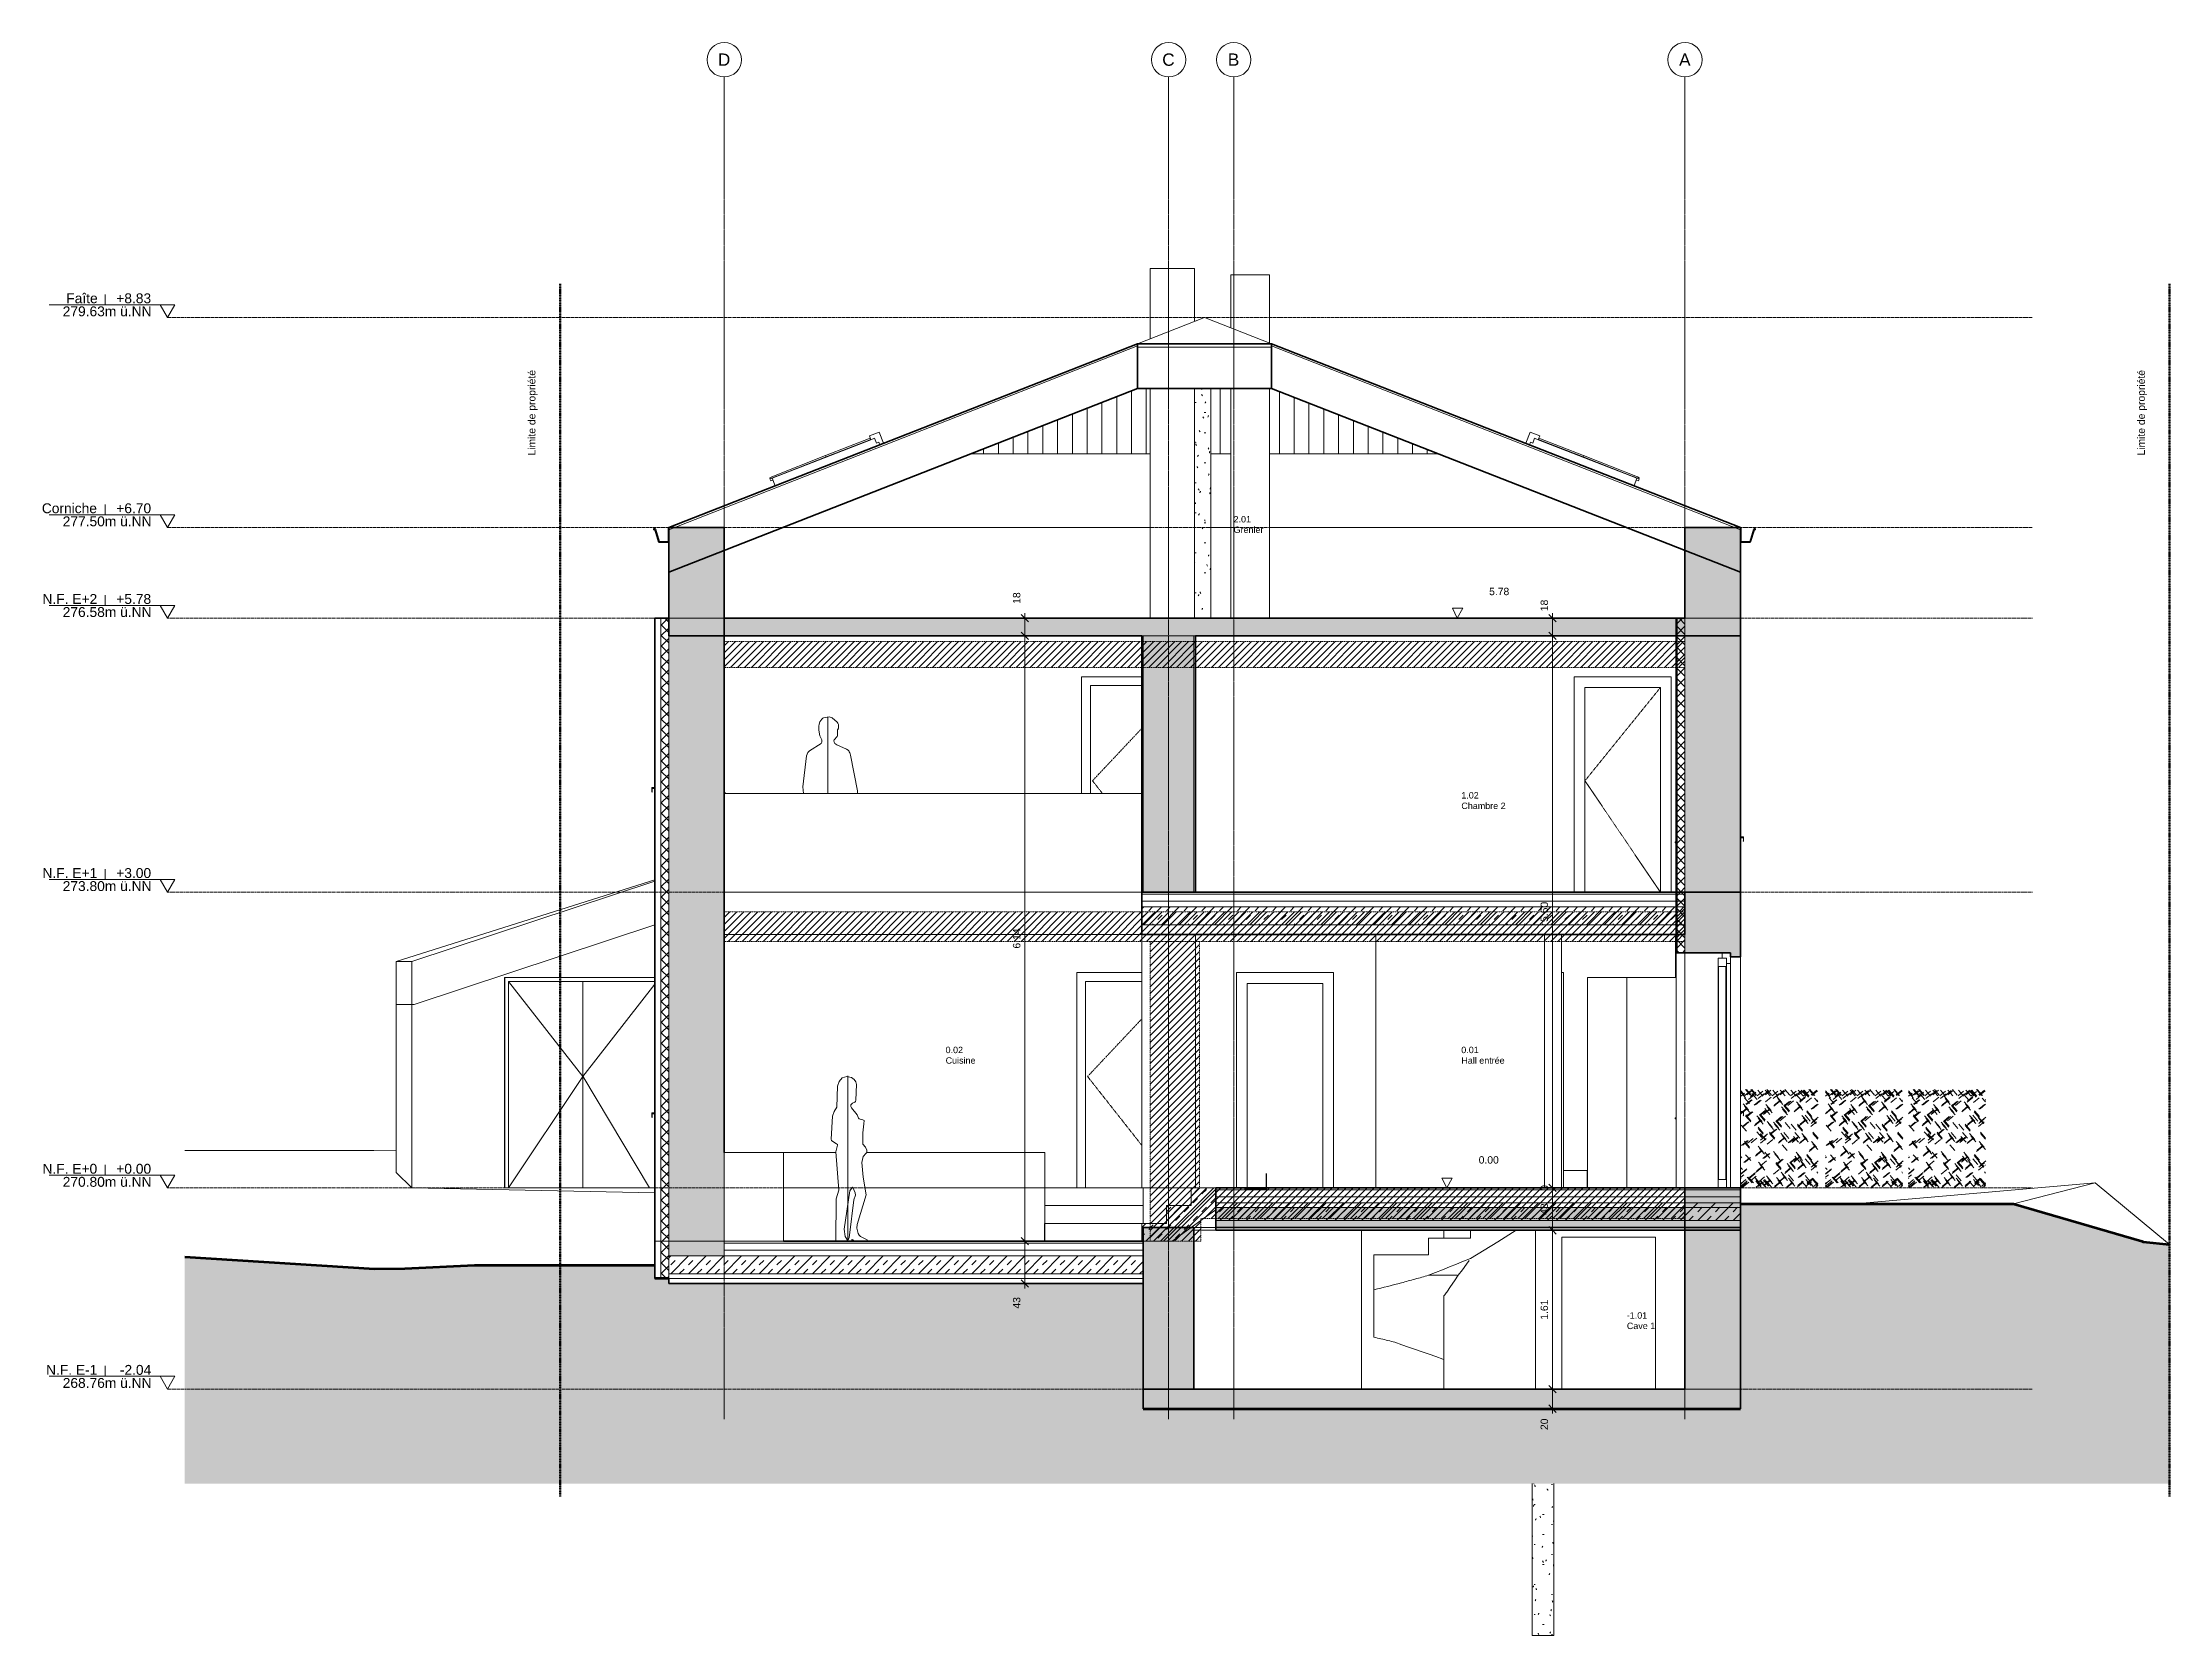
# Model space of a CAD drawing. Header units: millimetres. Extents: x -217 to 21357, y -4540 to 11619.
import ezdxf

# ---------------------------------------------------------------- set-up
doc = ezdxf.new("R2010")
doc.units = ezdxf.units.MM
for name, pattern in [('Center', [40, 10, -5, 20, -5]), ('CENTER_LINE', [5.5, 2.5, -1.5, 0, -1.5]), ('Dash', [6, 3, -3]), ('Dash 2', [1.2, 0.6, -0.6]), ('Grid Line', [22.225, 12.7, -3.175, 3.175, -3.175])]:
    doc.linetypes.add(name, pattern=pattern)
for name, color, linetype, lineweight in [('A-ANNO-DIMS', 211, 'Continuous', 9), ('A-ANNO-DIMS-50', 211, 'Continuous', 9), ('A-AREA-IDEN', 2, 'Continuous', 9), ('A-DETL', 90, 'Continuous', 9), ('A-DETL-GENF', 92, 'Continuous', 9), ('A-DOOR', 31, 'Continuous', 9), ('A-DOOR-FRAM', 31, 'Continuous', 9), ('A-FLOR', 192, 'Continuous', 9), ('A-FLOR-LEVL', 51, 'Continuous', 9), ('A-FLOR-MCUT', 51, 'Continuous', 9), ('A-FLOR-PATT', 8, 'Continuous', 35), ('A-GENM', 13, 'Continuous', 9), ('A-GLAZ', 151, 'Continuous', 9), ('A-ROOF', 132, 'Continuous', 9), ('A-ROOF-MCUT', 132, 'Continuous', 35), ('A-ROOF-PATT', 132, 'Continuous', 9), ('A-WALL', 113, 'Continuous', 9), ('A-WALL-PATT', 111, 'Continuous', 35), ('C-BLDG-PADS', 91, 'Continuous', 9), ('C-TOPO', 7, 'Continuous', 9), ('G-ANNO-DIMS', 111, 'Continuous', 9), ('G-ANNO-TEXT', 231, 'Continuous', 9), ('G-IMPT', 8, 'Continuous', 9), ('I-FURN', 30, 'Continuous', 9), ('S-COLS', 52, 'Continuous', 9), ('S-GRID', 1, 'Continuous', 9), ('S-GRID-IDEN', 1, 'Continuous', 9), ('S-STRS', 31, 'Continuous', 9)]:
    doc.layers.add(name, color=color, linetype=linetype, lineweight=lineweight)
doc.styles.add('Arial', font='arial.ttf', dxfattribs={"height": 100})
doc.styles.add('Arial_1', font='arial.ttf', dxfattribs={"height": 65})
doc.styles.add('Arial_2', font='arial.ttf', dxfattribs={"height": 75})
doc.styles.add('Arial_3', font='arial.ttf', dxfattribs={"height": 125})
doc.dimstyles.new('ANNOTATION_1_5MM_BLACK', dxfattribs={"dimscale": 304.8, "dimtxt": 76.519455, "dimasz": 0.246063, "dimexe": 0.164042, "dimexo": 0.0625, "dimgap": 0.065617, "dimtad": 1, "dimdec": 1, "dimlfac": 0.1, "dimrnd": 0.5, "dimdsep": 46, "dimtxsty": 'Arial_2', "dimblk1": 'OBLIQUE', "dimblk2": 'OBLIQUE', "dimsah": 1, "dimcen": 0.09, "dimdle": 0.164042, "dimazin": 0, "dimtfac": 1, "dimtdec": 4, "dimtix": 1, "dimtmove": 2, "dimatfit": 3, "dimfxl": 0.164042, "dimfxlon": 1, "dimtvp": 1, "dimtolj": 1, "dimtzin": 0, "dimarcsym": 2})
doc.dimstyles.new('ANNOTATION_1_5MM_BLACK_1', dxfattribs={"dimscale": 304.8, "dimtxt": 76.519455, "dimasz": 0.246063, "dimexe": 0.164042, "dimexo": 0.0625, "dimgap": 0.065617, "dimtad": 1, "dimlfac": 0.001, "dimrnd": 0.005, "dimzin": 0, "dimdsep": 46, "dimtxsty": 'Arial_2', "dimblk1": 'OBLIQUE', "dimblk2": 'OBLIQUE', "dimsah": 1, "dimcen": 0.09, "dimdle": 0.164042, "dimazin": 0, "dimtfac": 1, "dimtdec": 4, "dimtix": 1, "dimtmove": 0, "dimatfit": 3, "dimfxl": 0.164042, "dimfxlon": 1, "dimtvp": 1, "dimtolj": 1, "dimtzin": 0, "dimarcsym": 2})
doc.dimstyles.new('ANNOTATION_1_5MM_BLACK_2', dxfattribs={"dimscale": 304.8, "dimtxt": 76.519455, "dimasz": 0.246063, "dimexe": 0.164042, "dimexo": 0.0625, "dimgap": 0.065617, "dimtad": 1, "dimdec": 1, "dimlfac": 0.1, "dimrnd": 0.5, "dimdsep": 46, "dimtxsty": 'Arial_2', "dimblk1": 'OBLIQUE', "dimblk2": 'OBLIQUE', "dimsah": 1, "dimcen": 0.09, "dimdle": 0.164042, "dimazin": 0, "dimtfac": 1, "dimtdec": 4, "dimtix": 1, "dimtmove": 0, "dimatfit": 3, "dimfxl": 0.164042, "dimfxlon": 1, "dimtvp": 1, "dimtolj": 1, "dimtzin": 0, "dimarcsym": 2})
pattern_1 = [(45, (9028.69, 3800), (-53.033, 53.033), []), (135, (9028.69, 3800), (-53.033, -53.033), [])]
pattern_2 = [(45, (9028.69, 3800), (-89.8026, 89.8026), []), (45, (9118.49, 3800), (-89.8026, 89.8026), [63.5, -63.5])]
pattern_3 = [(45, (9028.69, 3800), (-35.35534, 35.35534), [])]

msp = doc.modelspace()

# ---------------------------------------------------------------- texts
at = {"layer": 'A-AREA-IDEN', "char_height": 65, "attachment_point": 1, "style": 'Arial_1'}
for s, insert, width in [('2.01', (11863.861, 6815.417), 212.44719), ('Grenier', (11864.438, 6708.783), 360.75937), ('Chambre 2', (14174.362, 3908.335), 537.13062), ('1.02', (14173.785, 4014.969), 212.44719), ('0.02', (8942.915, 1431.807), 212.44719), ('Cuisine', (8943.492, 1325.173), 364.76781), ('0.01', (14173.785, 1431.807), 212.44719), ('Hall entrée', (14174.362, 1325.173), 525.10531), ('-1.01', (15852.612, -1260.583), 248.52312), ('Cave 1', (15853.189, -1367.218), 344.72562)]:
    msp.add_mtext(s, dxfattribs=dict(at, insert=insert, width=width))
at = {"layer": 'A-FLOR-LEVL', "char_height": 100, "attachment_point": 1, "style": 'Arial'}
for s, insert, width in [('Faîte', (24.044, 9074.235), 392.82687), ('+8.83', (531.133, 9074.235), 436.91969), ('279.63m ü.NN', (-12.191, 8941.751), 1114.34562), ('Corniche', (-223.956, 6944.086), 693.45969), ('+6.70', (531.133, 6944.086), 436.91969), ('277.50m ü.NN', (-12.191, 6811.602), 1114.34562), ('N.F. E+2', (-217.456, 6024.086), 685.44281), ('276.58m ü.NN', (-12.191, 5891.602), 1114.34562), ('+5.78', (531.133, 6024.086), 436.91969), ('N.F. E+1', (-217.456, 3244.086), 685.44281), ('+3.00', (531.133, 3244.086), 436.91969), ('273.80m ü.NN', (-12.191, 3111.602), 1114.34562), ('N.F. E+0', (-217.456, 244.086), 685.44281), ('+0.00', (531.133, 244.086), 436.91969), ('270.80m ü.NN', (-12.191, 111.602), 1114.34562), ('N.F. E-1', (-180.956, -1795.914), 641.35), ('268.76m ü.NN', (-12.191, -1928.398), 1114.34562), ('-2.04', (567.633, -1795.914), 392.82687)]:
    msp.add_mtext(s, dxfattribs=dict(at, insert=insert, width=width))
at = {"layer": 'G-ANNO-DIMS', "char_height": 75, "width": 244.24401, "attachment_point": 1, "line_spacing_factor": 0.941778, "style": 'Arial_2'}
for s, insert in [('5.78', (14456.364, 6087.758)), ('0.00', (14350.275, 321.599))]:
    msp.add_mtext(s, dxfattribs=dict(at, insert=insert))
at = {"layer": 'G-ANNO-TEXT', "color": 7, "char_height": 75, "width": 1042.19375, "attachment_point": 1, "rotation": 90, "style": 'Arial_2'}
for insert in [(4707.685, 7429.357), (21032.385, 7429.357)]:
    msp.add_mtext('Limite de propriété', dxfattribs=dict(at, insert=insert))

# ---------------------------------------------------------------- blocks, each defined once
blk = doc.blocks.new('Entourage_RPC_Female - Florence-376749-Coupe BB')
at = {"layer": 'A-DETL-GENF'}
for p, q in [((7848, 1033), (7864, 1081)), ((7864, 1081), (7893, 1115)), ((7893, 1115), (7940, 1131)), ((7940, 1131), (7987, 1119)), ((7952, 1128), (7952, 1136)), ((7952, 1136), (7952, 1119)), ((7952, 1119), (7952, 1079)), ((7952, 1079), (7952, 1026)), ((7987, 1119), (8016, 1100)), ((8016, 1100), (8032, 1075)), ((7839, 818), (7848, 1033)), ((7952, 1026), (7952, 847)), ((8021, 869), (7999, 859)), ((8028, 875), (8021, 869)), ((8032, 889), (8028, 875)), ((8032, 1075), (8038, 1048)), ((8038, 1048), (8032, 889)), ((7781, 493), (7795, 729)), ((7795, 729), (7812, 776)), ((7812, 776), (7839, 818)), ((7952, 847), (7952, 832)), ((7952, 832), (7952, 794)), ((7952, 794), (7952, 682)), ((7952, 682), (7952, 553)), ((7999, 859), (7981, 842)), ((7981, 842), (7982, 827)), ((7982, 827), (7989, 811)), ((7989, 811), (8045, 740)), ((8045, 740), (8059, 708)), ((8059, 708), (8067, 702)), ((8067, 702), (8078, 697)), ((8078, 697), (8091, 694)), ((8091, 694), (8102, 691)), ((8102, 691), (8111, 687)), ((8114, 650), (8105, 559)), ((8111, 687), (8116, 683)), ((8116, 683), (8114, 650)), ((7787, 480), (7781, 493)), ((7798, 470), (7787, 480)), ((7838, 448), (7798, 470)), ((7831, 365), (7846, 432)), ((7846, 441), (7838, 448)), ((7846, 432), (7846, 441)), ((7952, 583), (7952, 596)), ((7952, 527), (7952, 596)), ((7952, 583), (7952, 522)), ((7952, 553), (7952, 522)), ((7952, 509), (7952, 527)), ((7952, 522), (7952, 492)), ((7952, 522), (7952, 378)), ((7952, 497), (7952, 509)), ((7952, 492), (7952, 497)), ((8105, 559), (8104, 443)), ((8104, 443), (8112, 432)), ((8112, 432), (8122, 425)), ((7860, -24), (7831, 365)), ((7952, 378), (7952, 319)), ((7952, 319), (7952, 277)), ((7952, 277), (7952, 250)), ((7952, 250), (7952, 234)), ((7952, 234), (7952, 216)), ((7952, 216), (7952, 208)), ((8106, 317), (8094, 259)), ((8094, 259), (8108, 110)), ((8139, 353), (8106, 317)), ((8122, 425), (8131, 414)), ((8131, 414), (8143, 384)), ((8144, 359), (8139, 353)), ((8143, 384), (8145, 370)), ((8145, 370), (8144, 359)), ((7952, 208), (7952, 35)), ((7952, 35), (7952, 12)), ((7952, 12), (7952, -32)), ((7972, -29), (7997, 6)), ((8004, -4), (7997, 6)), ((8108, 110), (8137, -70)), ((7831, -540), (7834, -112)), ((7834, -112), (7860, -24)), ((7972, -29), (7915, -417)), ((7952, -5), (7952, -3)), ((7952, -540), (7952, -5)), ((7952, -32), (7952, -469)), ((7952, -452), (7952, -163)), ((7952, -163), (7952, -525)), ((7967, -480), (8012, -122)), ((8025, -50), (8004, -4)), ((8012, -122), (8028, -75)), ((8028, -75), (8025, -50)), ((8137, -70), (8045, -372)), ((7915, -417), (7924, -494)), ((8045, -372), (8043, -408)), ((8043, -408), (8057, -464)), ((7924, -494), (7948, -529)), ((7948, -529), (7958, -520)), ((7952, -468), (7952, -452)), ((7952, -520), (7952, -468)), ((7952, -469), (7952, -479)), ((7952, -479), (7952, -489)), ((7952, -489), (7952, -528)), ((7952, -525), (7952, -520)), ((7952, -528), (7952, -540)), ((7958, -520), (7964, -503)), ((7964, -503), (7967, -480)), ((7991, -526), (7988, -540)), ((7993, -525), (7991, -526)), ((7994, -525), (7993, -525)), ((8001, -527), (7994, -525)), ((8019, -540), (8001, -527)), ((8057, -464), (8067, -481)), ((8067, -481), (8081, -494)), ((8081, -494), (8147, -526)), ((8147, -526), (8149, -540))]:
    blk.add_line(p, q, dxfattribs=at)
blk = doc.blocks.new('Entourage_RPC_Male - Alex-376316-Coupe BB')
at = {"layer": 'A-DETL-GENF'}
for p, q in [((7686, 4756), (7668, 4728)), ((7697, 4765), (7686, 4756)), ((7704, 4768), (7697, 4765)), ((7762, 4778), (7704, 4768)), ((7749, 4771), (7749, 4763)), ((7749, 4763), (7749, 4764)), ((7749, 4764), (7749, 4762)), ((7749, 4762), (7749, 4759)), ((7749, 4759), (7749, 4754)), ((7749, 4754), (7749, 4749)), ((7749, 4749), (7749, 4743)), ((7773, 4776), (7762, 4778)), ((7791, 4769), (7773, 4776)), ((7842, 4726), (7791, 4769)), ((7661, 4705), (7658, 4685)), ((7658, 4685), (7658, 4642)), ((7658, 4642), (7668, 4585)), ((7668, 4728), (7661, 4705)), ((7668, 4585), (7687, 4544)), ((7687, 4544), (7689, 4534)), ((7689, 4534), (7688, 4523)), ((7749, 4743), (7749, 4737)), ((7749, 4737), (7749, 4728)), ((7749, 4728), (7749, 4720)), ((7749, 4720), (7749, 4712)), ((7749, 4712), (7749, 4700)), ((7749, 4700), (7749, 4695)), ((7749, 4695), (7749, 4580)), ((7749, 4580), (7749, 4563)), ((7749, 4563), (7749, 4508)), ((7811, 4535), (7813, 4545)), ((7812, 4521), (7811, 4535)), ((7813, 4545), (7818, 4553)), ((7818, 4553), (7837, 4572)), ((7837, 4572), (7842, 4580)), ((7850, 4714), (7842, 4726)), ((7842, 4580), (7845, 4590)), ((7845, 4642), (7846, 4645)), ((7847, 4598), (7845, 4642)), ((7845, 4590), (7847, 4598)), ((7846, 4645), (7847, 4648)), ((7847, 4648), (7849, 4651)), ((7849, 4651), (7852, 4655)), ((7855, 4700), (7850, 4714)), ((7852, 4655), (7854, 4659)), ((7854, 4659), (7856, 4662)), ((7858, 4683), (7855, 4700)), ((7856, 4662), (7857, 4665)), ((7857, 4665), (7858, 4683)), ((7531, 4383), (7495, 4069)), ((7547, 4417), (7531, 4383)), ((7561, 4432), (7547, 4417)), ((7680, 4509), (7561, 4432)), ((7688, 4523), (7680, 4509)), ((7749, 4508), (7749, 4483)), ((7749, 4483), (7749, 4466)), ((7749, 4466), (7749, 4000)), ((7821, 4507), (7812, 4521)), ((7839, 4495), (7821, 4507)), ((7939, 4452), (7839, 4495)), ((7954, 4441), (7939, 4452)), ((7960, 4433), (7954, 4441)), ((7966, 4424), (7960, 4433)), ((7971, 4413), (7966, 4424)), ((7976, 4402), (7971, 4413)), ((7980, 4391), (7976, 4402)), ((8049, 4028), (7980, 4391)), ((7495, 4069), (7503, 4000)), ((8048, 4000), (8049, 4028))]:
    blk.add_line(p, q, dxfattribs=at)
blk = doc.blocks.new('WIN_SINGLE OPEN_ - 1150 x 1800-676269-Coupe BB')
at = {"layer": 'A-GLAZ'}
for p, q in [((5995, 761), (5964, 760)), ((5964, 760), (5964, 715)), ((5964, 715), (5968, 719)), ((5965, 717), (5965, 750)), ((5965, 750), (5995, 750)), ((5967, 720), (5965, 717)), ((5968, 719), (5967, 720))]:
    blk.add_line(p, q, dxfattribs=at)
blk = doc.blocks.new('WIN_DOUBLE OPEN__SYM - 1130 x 1685-676230-Coupe BB')
at = {"layer": 'A-GLAZ'}
for p, q in [((16353, 710), (16343, 710)), ((16343, 710), (16343, 700)), ((16343, 700), (16353, 700)), ((17036, 775), (17006, 776)), ((17006, 765), (17036, 765)), ((17033, 735), (17032, 734)), ((17032, 734), (17036, 730)), ((17036, 732), (17033, 735)), ((17036, 730), (17036, 775)), ((17036, 765), (17036, 732))]:
    blk.add_line(p, q, dxfattribs=at)
blk = doc.blocks.new('EXT_DOOR_2-3_1-3 - 2500 x 2385-683703-Coupe BB')
at = {"layer": 'A-DOOR', "lineweight": 18}
for p, q in [((16906, 2385), (16821, 2385)), ((16821, 2385), (16821, 2330)), ((16906, 2275), (16906, 2385)), ((16863, 2330), (16778, 2330)), ((16778, 2330), (16778, 2245)), ((16778, 2245), (16863, 2245)), ((16783, 2245), (16778, 2245)), ((16778, 2245), (16778, 85)), ((16783, 85), (16783, 2245)), ((16821, 2330), (16863, 2330)), ((16863, 2245), (16858, 2245)), ((16858, 2245), (16858, 85)), ((16863, 2245), (16863, 2330)), ((16863, 2330), (16863, 2275)), ((16863, 2275), (16906, 2275)), ((16863, 85), (16863, 2245)), ((16863, 85), (16778, 85)), ((16778, 85), (16778, 0)), ((16778, 85), (16783, 85)), ((16778, 0), (16863, 0)), ((16858, 85), (16863, 85)), ((16863, 0), (16863, 85))]:
    blk.add_line(p, q, dxfattribs=at)
at = {"layer": 'A-DOOR'}
for p, q in [((16906, 0), (16906, 2275)), ((17006, 1772), (17006, 1044)), ((17006, 1044), (17006, 458))]:
    blk.add_line(p, q, dxfattribs=at)
blk = doc.blocks.new('DOOR_DOUBLE_SYM - 1585 x 2135-571804-Coupe BB')
at = {"layer": 'A-DOOR'}
for p, q in [((4511, 2095), (4511, 0)), ((5263, 2095), (4511, 2095)), ((4511, 2095), (5263, 1130)), ((5263, 0), (5263, 2095)), ((5263, 0), (5263, 2095)), ((5995, 2095), (5263, 2095)), ((5995, 2068), (5263, 1130)), ((5263, 1130), (4511, 0)), ((5938, 0), (5263, 1133)), ((5263, 0), (4511, 0)), ((4511, 0), (5263, 0)), ((5995, 0), (5263, 0)), ((5994, 0), (5263, 0))]:
    blk.add_line(p, q, dxfattribs=at)
at = {"layer": 'A-DOOR-FRAM'}
for p, q in [((5995, 2135), (4471, 2135)), ((4471, 2135), (4471, 0)), ((4511, 0), (4511, 2095)), ((4511, 2095), (5995, 2095)), ((4471, 0), (4511, 0))]:
    blk.add_line(p, q, dxfattribs=at)
blk = doc.blocks.new('WIN_DOUBLE OPEN__SYM - 112 x 143-685718-Coupe BB')
at = {"layer": 'A-GLAZ'}
for p, q in [((16353, 3510), (16343, 3510)), ((16343, 3510), (16343, 3500)), ((16343, 3500), (16353, 3500)), ((17036, 3560), (17006, 3561)), ((17006, 3550), (17036, 3550)), ((17033, 3520), (17032, 3519)), ((17032, 3519), (17036, 3515)), ((17036, 3517), (17033, 3520)), ((17036, 3515), (17036, 3560)), ((17036, 3550), (17036, 3517))]:
    blk.add_line(p, q, dxfattribs=at)
blk = doc.blocks.new('DOOR_SLIDING - 900 x 2135-677392-Coupe BB')
at = {"layer": 'A-DOOR-FRAM'}
blk.add_line((15853, 2135), (15853, 0), dxfattribs=at)
blk = doc.blocks.new('DOOR_SIMPLE _U-CASING - 760 x 2135-576247-Coupe BB')
at = {"layer": 'A-DOOR-FRAM'}
for p, q in [((15209, 2185), (15189, 2185)), ((15209, 0), (15209, 2185))]:
    blk.add_line(p, q, dxfattribs=at)
blk = doc.blocks.new('DOOR_SIMPLE _U-CASING - 885 x 2135-733885-Coupe BB')
at = {"layer": 'A-DOOR-FRAM'}
for p, q in [((11893, 2185), (11893, 0)), ((12878, 2185), (11893, 2185)), ((12878, 0), (12878, 2185)), ((12003, 2075), (12003, 0)), ((12003, 2075), (12768, 2075)), ((12768, 2075), (12768, 0))]:
    blk.add_line(p, q, dxfattribs=at)
blk = doc.blocks.new('DOOR_SIMPLE _U-CASING - 1010 x 2135-685026-Coupe BB')
at = {"layer": 'A-DOOR', "linetype": 'Dash'}
for p, q in [((10383, 1130), (10933, 1714)), ((10933, 432), (10383, 1130))]:
    blk.add_line(p, q, dxfattribs=at)
at = {"layer": 'A-DOOR-FRAM'}
for p, q in [((10933, 2185), (10273, 2185)), ((10273, 0), (10273, 2185)), ((10363, 0), (10363, 2095)), ((10363, 2095), (10933, 2095))]:
    blk.add_line(p, q, dxfattribs=at)
blk = doc.blocks.new('DOOR_SIMPLE _U-CASING - 885 x 2135-733353-Coupe BB')
at = {"layer": 'A-DOOR', "linetype": 'Dash'}
for p, q in [((15428, 4130), (16193, 5075)), ((16193, 3000), (15428, 4130))]:
    blk.add_line(p, q, dxfattribs=at)
at = {"layer": 'A-DOOR-FRAM'}
for p, q in [((16303, 5185), (15318, 5185)), ((15318, 3000), (15318, 5185)), ((16303, 3000), (16303, 5185)), ((15428, 3000), (15428, 5075)), ((15428, 5075), (16193, 5075)), ((16193, 5075), (16193, 3000))]:
    blk.add_line(p, q, dxfattribs=at)
blk = doc.blocks.new('DOOR_SIMPLE _U-CASING - 1010 x 2135-V1-Coupe BB')
at = {"layer": 'A-DOOR', "linetype": 'Dash'}
for p, q in [((10433, 4130), (10933, 4661)), ((10535, 4000), (10433, 4130))]:
    blk.add_line(p, q, dxfattribs=at)
at = {"layer": 'A-DOOR-FRAM'}
for p, q in [((10933, 5185), (10323, 5185)), ((10323, 4000), (10323, 5185)), ((10413, 4000), (10413, 5095)), ((10413, 5095), (10933, 5095))]:
    blk.add_line(p, q, dxfattribs=at)
blk = doc.blocks.new('WIN_DOUBLE OPEN__SYM - 1880 x 1420-685783-Coupe BB')
at = {"layer": 'A-GLAZ'}
for p, q in [((5995, 4061), (5964, 4060)), ((5964, 4060), (5964, 4015)), ((5964, 4015), (5968, 4019)), ((5965, 4017), (5965, 4050)), ((5965, 4050), (5995, 4050)), ((5967, 4020), (5965, 4017)), ((5968, 4019), (5967, 4020)), ((6708, 4010), (6698, 4010)), ((6708, 4000), (6708, 4010))]:
    blk.add_line(p, q, dxfattribs=at)
blk = doc.blocks.new('GGL_Ver_2_5 - GGL size 1140 x 1180 _CK02_-621406-Coupe BB')
at = {"layer": 'A-GLAZ'}
for p, q in [((14872, 7666), (14828, 7554)), ((14875, 7564), (14865, 7539)), ((14865, 7539), (14875, 7564)), ((14969, 7628), (14872, 7666)), ((14898, 7555), (14875, 7564)), ((14875, 7564), (14898, 7555)), ((14917, 7605), (14898, 7555)), ((14898, 7555), (14917, 7605)), ((14917, 7605), (14955, 7590)), ((14917, 7605), (14955, 7590)), ((14955, 7590), (14969, 7628)), ((14955, 7590), (15955, 7198)), ((14956, 7593), (15409, 7416)), ((14961, 7606), (15414, 7429)), ((15409, 7416), (15414, 7429)), ((15414, 7429), (15409, 7416)), ((15975, 7194), (15409, 7416)), ((15961, 7214), (15414, 7429)), ((15910, 7219), (15909, 7216)), ((15979, 7192), (15910, 7219)), ((15955, 7198), (15926, 7123)), ((15936, 7209), (15935, 7206)), ((15948, 7178), (15971, 7174)), ((15979, 7204), (15961, 7214)), ((15971, 7174), (15979, 7192)), ((15979, 7204), (15975, 7194))]:
    blk.add_line(p, q, dxfattribs=at)
blk = doc.blocks.new('GGL_Ver_2_5 - GGL size 1140 x 1180 _CK02_-621732-Coupe BB')
at = {"layer": 'A-GLAZ'}
for p, q in [((7185, 7198), (8185, 7590)), ((7726, 7429), (8179, 7606)), ((7731, 7416), (8184, 7593)), ((8268, 7666), (8171, 7628)), ((8171, 7628), (8185, 7590)), ((8185, 7590), (8223, 7605)), ((8185, 7590), (8223, 7605)), ((8242, 7555), (8223, 7605)), ((8223, 7605), (8242, 7555)), ((8265, 7564), (8242, 7555)), ((8242, 7555), (8265, 7564)), ((8275, 7539), (8265, 7564)), ((8265, 7564), (8275, 7539)), ((8312, 7554), (8268, 7666)), ((7731, 7416), (7165, 7194)), ((7726, 7429), (7179, 7214)), ((7726, 7429), (7731, 7416)), ((7731, 7416), (7726, 7429)), ((7230, 7219), (7161, 7192)), ((7179, 7214), (7161, 7204)), ((7165, 7194), (7161, 7204)), ((7161, 7192), (7169, 7174)), ((7169, 7174), (7192, 7178)), ((7214, 7123), (7185, 7198)), ((7205, 7206), (7204, 7209)), ((7231, 7216), (7230, 7219))]:
    blk.add_line(p, q, dxfattribs=at)
blk = doc.blocks.new('HEDGE - B_Hecke_Plan_D_02_dwg-399854-Coupe BB')
at = {"layer": 'G-IMPT'}
for p, q in [((17869, 985), (17910, 937)), ((17869, 971), (17918, 913)), ((17906, 960), (17869, 930)), ((17906, 915), (17957, 855)), ((17966, 984), (17909, 937)), ((17918, 997), (17967, 940)), ((17978, 895), (17921, 848)), ((17984, 892), (17927, 845)), ((17928, 997), (17979, 937)), ((17988, 991), (17931, 944)), ((18003, 945), (17946, 898)), ((18022, 970), (17966, 923)), ((17970, 997), (18021, 937)), ((17980, 997), (18029, 940)), ((17982, 956), (18034, 897)), ((18063, 888), (18006, 840)), ((18075, 890), (18019, 843)), ((18093, 980), (18036, 933)), ((18042, 990), (18093, 930)), ((18102, 953), (18045, 906)), ((18153, 987), (18096, 940)), ((18117, 992), (18168, 933)), ((18175, 992), (18118, 945)), ((18178, 922), (18121, 874)), ((18132, 997), (18181, 940)), ((18245, 980), (18188, 933)), ((18193, 990), (18245, 930)), ((18253, 953), (18196, 906)), ((18262, 876), (18205, 829)), ((18269, 888), (18212, 841)), ((18230, 930), (18282, 870)), ((18243, 906), (18294, 847)), ((18304, 987), (18247, 940)), ((18268, 992), (18319, 933)), ((18326, 992), (18269, 945)), ((18362, 878), (18305, 831)), ((18316, 997), (18365, 940)), ((18375, 881), (18318, 833)), ((18403, 883), (18346, 836)), ((18429, 980), (18372, 933)), ((18377, 990), (18429, 930)), ((18437, 953), (18380, 906)), ((18488, 987), (18431, 940)), ((18432, 948), (18484, 888)), ((18435, 872), (18487, 813)), ((18452, 992), (18503, 933)), ((18510, 992), (18453, 945)), ((18523, 917), (18466, 870)), ((18524, 927), (18467, 880)), ((18481, 992), (18532, 933)), ((18560, 977), (18503, 930)), ((18506, 981), (18557, 922)), ((18512, 990), (18563, 930)), ((18587, 915), (18530, 867)), ((18560, 997), (18612, 937)), ((18568, 997), (18620, 937)), ((18641, 991), (18584, 944)), ((18646, 985), (18589, 938)), ((18617, 910), (18650, 872)), ((18650, 887), (18645, 883)), ((18650, 897), (18649, 897)), ((17926, 798), (17869, 751)), ((17933, 811), (17876, 763)), ((17939, 666), (17882, 619)), ((17894, 852), (17946, 793)), ((17952, 669), (17895, 622)), ((17907, 829), (17958, 769)), ((17918, 730), (17969, 670)), ((17919, 741), (17971, 681)), ((17978, 770), (17921, 723)), ((17991, 773), (17934, 726)), ((18065, 677), (18008, 630)), ((18071, 690), (18015, 642)), ((18033, 731), (18084, 672)), ((18045, 708), (18096, 648)), ((18115, 786), (18058, 739)), ((18062, 738), (18113, 678)), ((18063, 749), (18115, 689)), ((18128, 789), (18071, 741)), ((18156, 791), (18099, 744)), ((18163, 803), (18106, 756)), ((18111, 805), (18162, 745)), ((18124, 845), (18176, 785)), ((18136, 675), (18188, 616)), ((18137, 821), (18188, 762)), ((18149, 652), (18200, 592)), ((18200, 668), (18251, 609)), ((18282, 723), (18225, 675)), ((18229, 675), (18280, 615)), ((18230, 686), (18282, 626)), ((18295, 725), (18238, 678)), ((18323, 728), (18266, 681)), ((18280, 823), (18331, 764)), ((18292, 800), (18344, 740)), ((18309, 830), (18360, 770)), ((18310, 841), (18362, 781)), ((18320, 664), (18371, 604)), ((18467, 818), (18410, 771)), ((18474, 831), (18417, 783)), ((18448, 849), (18499, 789)), ((18521, 681), (18464, 634)), ((18528, 694), (18471, 646)), ((18489, 735), (18541, 676)), ((18502, 712), (18553, 652)), ((18523, 738), (18574, 678)), ((18537, 771), (18588, 712)), ((18538, 782), (18589, 723)), ((18578, 714), (18629, 655)), ((18636, 670), (18579, 623)), ((18582, 714), (18633, 655)), ((18639, 699), (18582, 652)), ((18640, 846), (18583, 799)), ((18652, 849), (18596, 801)), ((18653, 717), (18596, 670)), ((17874, 637), (17926, 577)), ((17932, 478), (17875, 430)), ((17945, 480), (17888, 433)), ((17906, 462), (17957, 402)), ((17907, 473), (17958, 413)), ((17993, 501), (17936, 454)), ((18032, 504), (17975, 457)), ((18030, 570), (18082, 511)), ((18044, 604), (18095, 544)), ((18045, 615), (18097, 555)), ((18066, 547), (18118, 487)), ((18125, 502), (18068, 455)), ((18070, 547), (18122, 487)), ((18127, 532), (18070, 484)), ((18141, 550), (18084, 502)), ((18194, 492), (18137, 445)), ((18160, 553), (18211, 494)), ((18161, 564), (18213, 505)), ((18220, 593), (18163, 546)), ((18233, 596), (18176, 549)), ((18212, 645), (18264, 585)), ((18307, 500), (18250, 453)), ((18314, 513), (18257, 466)), ((18275, 554), (18326, 495)), ((18287, 531), (18339, 471)), ((18288, 438), (18339, 378)), ((18304, 561), (18355, 501)), ((18406, 504), (18350, 456)), ((18419, 506), (18362, 459)), ((18379, 645), (18430, 585)), ((18448, 509), (18391, 462)), ((18454, 521), (18398, 474)), ((18402, 523), (18454, 463)), ((18416, 563), (18467, 503)), ((18443, 633), (18494, 574)), ((18444, 645), (18495, 585)), ((18521, 497), (18464, 449)), ((18528, 509), (18471, 462)), ((18489, 551), (18541, 491)), ((18502, 527), (18553, 467)), ((18586, 472), (18638, 412)), ((18599, 553), (18651, 493)), ((18599, 448), (18650, 388)), ((18601, 564), (18652, 504)), ((17870, 326), (17869, 325)), ((17879, 315), (17869, 306)), ((17956, 305), (17899, 258)), ((17968, 308), (17912, 261)), ((17918, 337), (17970, 277)), ((18076, 370), (18019, 323)), ((18083, 382), (18026, 335)), ((18088, 220), (18031, 173)), ((18044, 424), (18096, 364)), ((18049, 262), (18100, 202)), ((18057, 400), (18108, 341)), ((18061, 238), (18113, 179)), ((18130, 274), (18073, 227)), ((18150, 346), (18093, 298)), ((18162, 348), (18105, 301)), ((18111, 362), (18162, 302)), ((18201, 369), (18252, 309)), ((18213, 345), (18265, 286)), ((18224, 247), (18276, 187)), ((18226, 258), (18277, 198)), ((18285, 287), (18228, 240)), ((18297, 290), (18240, 242)), ((18339, 248), (18391, 188)), ((18352, 225), (18403, 165)), ((18422, 303), (18365, 255)), ((18368, 255), (18420, 195)), ((18370, 266), (18421, 206)), ((18434, 305), (18377, 258)), ((18463, 308), (18406, 261)), ((18470, 320), (18413, 273)), ((18418, 321), (18469, 262)), ((18431, 362), (18482, 302)), ((18443, 338), (18495, 279)), ((18500, 234), (18443, 187)), ((18507, 246), (18450, 199)), ((18468, 288), (18520, 228)), ((18481, 264), (18532, 205)), ((18523, 295), (18574, 236)), ((18537, 329), (18588, 269)), ((18538, 340), (18589, 280)), ((18618, 417), (18561, 370)), ((18625, 430), (18568, 383)), ((18580, 272), (18631, 212)), ((18638, 227), (18581, 180)), ((18584, 272), (18635, 212)), ((18641, 256), (18584, 209)), ((18655, 274), (18598, 227)), ((18649, 231), (18650, 230)), ((17869, 204), (17885, 186)), ((17922, 183), (17869, 138)), ((17899, 133), (17869, 108)), ((17869, 100), (17874, 94)), ((17921, 84), (17869, 41)), ((17878, 54), (17869, 46)), ((17886, 54), (17869, 39)), ((17869, 27), (17888, 5)), ((17869, 19), (17878, 8)), ((17929, 194), (17872, 147)), ((17934, 54), (17877, 6)), ((17935, 72), (17878, 25)), ((17950, 59), (17893, 12)), ((17934, 109), (17985, 50)), ((17946, 109), (17997, 50)), ((18010, 144), (17953, 97)), ((18017, 156), (17960, 109)), ((18024, 120), (17967, 73)), ((18009, 112), (18060, 52)), ((18022, 84), (18074, 25)), ((18022, 68), (18074, 8)), ((18081, 208), (18024, 161)), ((18082, 55), (18025, 8)), ((18099, 61), (18042, 13)), ((18109, 111), (18052, 63)), ((18062, 75), (18114, 15)), ((18072, 72), (18123, 12)), ((18098, 79), (18150, 19)), ((18161, 69), (18104, 22)), ((18108, 84), (18160, 25)), ((18168, 81), (18111, 34)), ((18128, 69), (18179, 9)), ((18129, 123), (18180, 63)), ((18142, 100), (18193, 40)), ((18258, 186), (18201, 139)), ((18264, 51), (18207, 4)), ((18271, 64), (18214, 17)), ((18232, 106), (18284, 46)), ((18245, 82), (18296, 22)), ((18311, 104), (18254, 57)), ((18318, 117), (18261, 69)), ((18279, 158), (18330, 99)), ((18291, 135), (18343, 75)), ((18371, 194), (18314, 147)), ((18378, 206), (18321, 159)), ((18386, 46), (18329, -1)), ((18393, 59), (18336, 12)), ((18352, 132), (18403, 72)), ((18354, 100), (18405, 41)), ((18366, 77), (18418, 17)), ((18500, 58), (18443, 11)), ((18503, 70), (18446, 23)), ((18509, 152), (18452, 105)), ((18521, 155), (18464, 108)), ((18485, 68), (18537, 8)), ((18523, 125), (18574, 65)), ((18530, 86), (18581, 26)), ((18587, 63), (18530, 16)), ((18598, 100), (18541, 52)), ((18600, 87), (18543, 40)), ((18555, 70), (18606, 11)), ((18598, 83), (18649, 23)), ((18599, 97), (18650, 37)), ((18650, 50), (18613, 19)), ((18650, 24), (18625, 4)), ((18650, 39), (18634, 26)), ((18641, 162), (18650, 151))]:
    blk.add_line(p, q, dxfattribs=at)
blk = doc.blocks.new('HEDGE - HEDGE-399856-Coupe BB')
blk.add_blockref('HEDGE - B_Hecke_Plan_D_02_dwg-399854-Coupe BB', (0, 0))
blk = doc.blocks.new('HEDGE - B_Hecke_Plan_D_02_dwg-V2-Coupe BB')
at = {"layer": 'G-IMPT'}
for p, q in [((17009, 985), (17050, 937)), ((17009, 971), (17058, 913)), ((17046, 960), (17009, 930)), ((17046, 915), (17097, 855)), ((17106, 984), (17049, 937)), ((17058, 997), (17107, 940)), ((17118, 895), (17061, 848)), ((17124, 892), (17067, 845)), ((17068, 997), (17119, 937)), ((17128, 991), (17071, 944)), ((17143, 945), (17086, 898)), ((17162, 970), (17106, 923)), ((17110, 997), (17161, 937)), ((17120, 997), (17169, 940)), ((17122, 956), (17174, 897)), ((17203, 888), (17146, 840)), ((17215, 890), (17159, 843)), ((17233, 980), (17176, 933)), ((17182, 990), (17233, 930)), ((17242, 953), (17185, 906)), ((17293, 987), (17236, 940)), ((17257, 992), (17308, 933)), ((17315, 992), (17258, 945)), ((17318, 922), (17261, 874)), ((17272, 997), (17321, 940)), ((17385, 980), (17328, 933)), ((17333, 990), (17385, 930)), ((17393, 953), (17336, 906)), ((17402, 876), (17345, 829)), ((17409, 888), (17352, 841)), ((17370, 930), (17422, 870)), ((17383, 906), (17434, 847)), ((17444, 987), (17387, 940)), ((17408, 992), (17459, 933)), ((17466, 992), (17409, 945)), ((17502, 878), (17445, 831)), ((17456, 997), (17505, 940)), ((17515, 881), (17458, 833)), ((17543, 883), (17486, 836)), ((17569, 980), (17512, 933)), ((17517, 990), (17569, 930)), ((17577, 953), (17520, 906)), ((17628, 987), (17571, 940)), ((17572, 948), (17624, 888)), ((17575, 872), (17627, 813)), ((17592, 992), (17643, 933)), ((17650, 992), (17593, 945)), ((17663, 917), (17606, 870)), ((17664, 927), (17607, 880)), ((17621, 992), (17672, 933)), ((17700, 977), (17643, 930)), ((17646, 981), (17697, 922)), ((17652, 990), (17703, 930)), ((17727, 915), (17670, 867)), ((17700, 997), (17752, 937)), ((17708, 997), (17760, 937)), ((17781, 991), (17724, 944)), ((17786, 985), (17729, 938)), ((17757, 910), (17790, 872)), ((17790, 887), (17785, 883)), ((17790, 897), (17789, 897)), ((17026, 765), (17009, 751)), ((17018, 765), (17016, 763)), ((17079, 666), (17022, 619)), ((17073, 811), (17030, 775)), ((17034, 852), (17086, 793)), ((17092, 669), (17035, 622)), ((17066, 798), (17036, 773)), ((17047, 829), (17098, 769)), ((17058, 730), (17109, 670)), ((17059, 741), (17111, 681)), ((17118, 770), (17061, 723)), ((17131, 773), (17074, 726)), ((17205, 677), (17148, 630)), ((17211, 690), (17155, 642)), ((17173, 731), (17224, 672)), ((17185, 708), (17236, 648)), ((17255, 786), (17198, 739)), ((17202, 738), (17253, 678)), ((17203, 749), (17255, 689)), ((17268, 789), (17211, 741)), ((17296, 791), (17239, 744)), ((17303, 803), (17246, 756)), ((17251, 805), (17302, 745)), ((17264, 845), (17316, 785)), ((17276, 675), (17328, 616)), ((17277, 821), (17328, 762)), ((17289, 652), (17340, 592)), ((17340, 668), (17391, 609)), ((17422, 723), (17365, 675)), ((17369, 675), (17420, 615)), ((17370, 686), (17422, 626)), ((17435, 725), (17378, 678)), ((17463, 728), (17406, 681)), ((17420, 823), (17471, 764)), ((17432, 800), (17484, 740)), ((17449, 830), (17500, 770)), ((17450, 841), (17502, 781)), ((17460, 664), (17511, 604)), ((17607, 818), (17550, 771)), ((17614, 831), (17557, 783)), ((17588, 849), (17639, 789)), ((17661, 681), (17604, 634)), ((17668, 694), (17611, 646)), ((17629, 735), (17681, 676)), ((17642, 712), (17693, 652)), ((17663, 738), (17714, 678)), ((17677, 771), (17728, 712)), ((17678, 782), (17729, 723)), ((17718, 714), (17769, 655)), ((17776, 670), (17719, 623)), ((17722, 714), (17773, 655)), ((17779, 699), (17722, 652)), ((17780, 846), (17723, 799)), ((17792, 849), (17736, 801)), ((17793, 717), (17736, 670)), ((17014, 637), (17066, 577)), ((17072, 478), (17015, 430)), ((17085, 480), (17028, 433)), ((17046, 462), (17097, 402)), ((17047, 473), (17098, 413)), ((17133, 501), (17076, 454)), ((17172, 504), (17115, 457)), ((17170, 570), (17222, 511)), ((17184, 604), (17235, 544)), ((17185, 615), (17237, 555)), ((17206, 547), (17258, 487)), ((17265, 502), (17208, 455)), ((17210, 547), (17262, 487)), ((17267, 532), (17210, 484)), ((17281, 550), (17224, 502)), ((17334, 492), (17277, 445)), ((17300, 553), (17351, 494)), ((17301, 564), (17353, 505)), ((17360, 593), (17303, 546)), ((17373, 596), (17316, 549)), ((17352, 645), (17404, 585)), ((17447, 500), (17390, 453)), ((17454, 513), (17397, 466)), ((17415, 554), (17466, 495)), ((17427, 531), (17479, 471)), ((17428, 438), (17479, 378)), ((17444, 561), (17495, 501)), ((17546, 504), (17490, 456)), ((17559, 506), (17502, 459)), ((17519, 645), (17570, 585)), ((17588, 509), (17531, 462)), ((17594, 521), (17538, 474)), ((17542, 523), (17594, 463)), ((17556, 563), (17607, 503)), ((17583, 633), (17634, 574)), ((17584, 645), (17635, 585)), ((17661, 497), (17604, 449)), ((17668, 509), (17611, 462)), ((17629, 551), (17681, 491)), ((17642, 527), (17693, 467)), ((17726, 472), (17778, 412)), ((17739, 553), (17791, 493)), ((17739, 448), (17790, 388)), ((17741, 564), (17792, 504)), ((17010, 326), (17009, 325)), ((17019, 315), (17009, 306)), ((17096, 305), (17039, 258)), ((17108, 308), (17052, 261)), ((17058, 337), (17110, 277)), ((17216, 370), (17159, 323)), ((17223, 382), (17166, 335)), ((17228, 220), (17171, 173)), ((17184, 424), (17236, 364)), ((17189, 262), (17240, 202)), ((17197, 400), (17248, 341)), ((17201, 238), (17253, 179)), ((17270, 274), (17213, 227)), ((17290, 346), (17233, 298)), ((17302, 348), (17245, 301)), ((17251, 362), (17302, 302)), ((17341, 369), (17392, 309)), ((17353, 345), (17405, 286)), ((17364, 247), (17416, 187)), ((17366, 258), (17417, 198)), ((17425, 287), (17368, 240)), ((17437, 290), (17380, 242)), ((17479, 248), (17531, 188)), ((17492, 225), (17543, 165)), ((17562, 303), (17505, 255)), ((17508, 255), (17560, 195)), ((17510, 266), (17561, 206)), ((17574, 305), (17517, 258)), ((17603, 308), (17546, 261)), ((17610, 320), (17553, 273)), ((17558, 321), (17609, 262)), ((17571, 362), (17622, 302)), ((17583, 338), (17635, 279)), ((17640, 234), (17583, 187)), ((17647, 246), (17590, 199)), ((17608, 288), (17660, 228)), ((17621, 264), (17672, 205)), ((17663, 295), (17714, 236)), ((17677, 329), (17728, 269)), ((17678, 340), (17729, 280)), ((17758, 417), (17701, 370)), ((17765, 430), (17708, 383)), ((17720, 272), (17771, 212)), ((17778, 227), (17721, 180)), ((17724, 272), (17775, 212)), ((17781, 256), (17724, 209)), ((17795, 274), (17738, 227)), ((17789, 231), (17790, 230)), ((17009, 204), (17025, 186)), ((17062, 183), (17009, 138)), ((17039, 133), (17009, 108)), ((17009, 100), (17014, 94)), ((17061, 84), (17009, 41)), ((17018, 54), (17009, 46)), ((17026, 54), (17009, 39)), ((17009, 27), (17028, 5)), ((17009, 19), (17018, 8)), ((17069, 194), (17012, 147)), ((17074, 54), (17017, 6)), ((17075, 72), (17018, 25)), ((17090, 59), (17033, 12)), ((17074, 109), (17125, 50)), ((17086, 109), (17137, 50)), ((17150, 144), (17093, 97)), ((17157, 156), (17100, 109)), ((17164, 120), (17107, 73)), ((17149, 112), (17200, 52)), ((17162, 84), (17214, 25)), ((17162, 68), (17214, 8)), ((17221, 208), (17164, 161)), ((17222, 55), (17165, 8)), ((17239, 61), (17182, 13)), ((17249, 111), (17192, 63)), ((17202, 75), (17254, 15)), ((17212, 72), (17263, 12)), ((17238, 79), (17290, 19)), ((17301, 69), (17244, 22)), ((17248, 84), (17300, 25)), ((17308, 81), (17251, 34)), ((17268, 69), (17319, 9)), ((17269, 123), (17320, 63)), ((17282, 100), (17333, 40)), ((17398, 186), (17341, 139)), ((17404, 51), (17347, 4)), ((17411, 64), (17354, 17)), ((17372, 106), (17424, 46)), ((17385, 82), (17436, 22)), ((17451, 104), (17394, 57)), ((17458, 117), (17401, 69)), ((17419, 158), (17470, 99)), ((17431, 135), (17483, 75)), ((17511, 194), (17454, 147)), ((17518, 206), (17461, 159)), ((17526, 46), (17469, -1)), ((17533, 59), (17476, 12)), ((17492, 132), (17543, 72)), ((17494, 100), (17545, 41)), ((17506, 77), (17558, 17)), ((17640, 58), (17583, 11)), ((17643, 70), (17586, 23)), ((17649, 152), (17592, 105)), ((17661, 155), (17604, 108)), ((17625, 68), (17677, 8)), ((17663, 125), (17714, 65)), ((17670, 86), (17721, 26)), ((17727, 63), (17670, 16)), ((17738, 100), (17681, 52)), ((17740, 87), (17683, 40)), ((17695, 70), (17746, 11)), ((17738, 83), (17789, 23)), ((17739, 97), (17790, 37)), ((17790, 50), (17753, 19)), ((17790, 24), (17765, 4)), ((17790, 39), (17774, 26)), ((17781, 162), (17790, 151))]:
    blk.add_line(p, q, dxfattribs=at)
blk = doc.blocks.new('HEDGE - HEDGE-V3-Coupe BB')
blk.add_blockref('HEDGE - B_Hecke_Plan_D_02_dwg-V2-Coupe BB', (0, 0))
blk = doc.blocks.new('FP_4-Coupe BB')
at = {"layer": 'S-COLS'}
for p, q in [((11633, 7096), (11633, 7093)), ((11633, 7093), (11633, 7089)), ((11633, 6285), (11633, 6281)), ((11633, 6281), (11633, 6277)), ((11633, 6277), (11633, 6274)), ((11633, 6274), (11633, 6270))]:
    blk.add_line(p, q, dxfattribs=at)
blk = doc.blocks.new('Concrete Round - 220mm-667339-Coupe BB')
at = {"layer": 'S-COLS'}
blk.add_blockref('FP_4-Coupe BB', (0, 0), dxfattribs=at)
blk = doc.blocks.new('FP_6-Coupe BB')
at = {"layer": 'S-COLS'}
for p, q in [((11541, 8102), (11539, 8098)), ((11542, 8045), (11540, 8049)), ((11543, 8105), (11541, 8102)), ((11544, 8042), (11542, 8045)), ((11546, 8109), (11543, 8105)), ((11546, 8038), (11544, 8042)), ((11548, 8034), (11546, 8038)), ((11633, 5780), (11633, 8109)), ((11555, 7818), (11553, 7822)), ((11557, 7815), (11555, 7818)), ((11559, 7811), (11557, 7815)), ((11561, 7808), (11559, 7811)), ((11566, 7864), (11581, 7864)), ((11576, 7963), (11575, 7959)), ((11578, 7966), (11576, 7963)), ((11580, 7970), (11578, 7966)), ((11582, 7974), (11580, 7970)), ((11605, 7824), (11604, 7820)), ((11607, 7828), (11605, 7824)), ((11608, 7831), (11607, 7828)), ((11609, 7835), (11608, 7831)), ((11633, 7781), (11633, 7785)), ((11524, 7671), (11523, 7673)), ((11525, 7669), (11524, 7671)), ((11566, 7661), (11581, 7661)), ((11630, 7762), (11633, 7762)), ((11566, 7356), (11581, 7356)), ((11608, 7504), (11607, 7507)), ((11610, 7500), (11608, 7504)), ((11611, 7496), (11610, 7500)), ((11612, 7493), (11611, 7496)), ((11619, 7458), (11618, 7455)), ((11620, 7462), (11619, 7458)), ((11621, 7466), (11620, 7462)), ((11622, 7469), (11621, 7466)), ((11630, 7458), (11633, 7458)), ((11612, 7232), (11610, 7228)), ((11613, 7235), (11612, 7232)), ((11614, 7239), (11613, 7235)), ((11615, 7242), (11614, 7239)), ((11525, 7056), (11523, 7053)), ((11526, 7060), (11525, 7056)), ((11528, 7063), (11526, 7060)), ((11530, 7067), (11528, 7063)), ((11623, 7050), (11622, 7054)), ((11624, 7047), (11623, 7050)), ((11624, 7043), (11624, 7047)), ((11625, 7039), (11624, 7043)), ((11629, 7096), (11628, 7093)), ((11628, 7093), (11628, 7089)), ((11630, 7104), (11629, 7100)), ((11629, 7100), (11629, 7096)), ((11630, 7051), (11633, 7051)), ((11548, 6690), (11546, 6686)), ((11550, 6694), (11548, 6690)), ((11552, 6697), (11550, 6694)), ((11554, 6701), (11552, 6697)), ((11566, 6746), (11581, 6746)), ((11572, 6773), (11570, 6776)), ((11573, 6769), (11572, 6773)), ((11575, 6765), (11573, 6769)), ((11577, 6762), (11575, 6765)), ((11566, 6543), (11581, 6543)), ((11630, 6645), (11633, 6645)), ((11594, 6319), (11593, 6323)), ((11596, 6315), (11594, 6319)), ((11597, 6312), (11596, 6315)), ((11599, 6308), (11597, 6312)), ((11610, 6412), (11608, 6409)), ((11611, 6416), (11610, 6412)), ((11612, 6420), (11611, 6416)), ((11613, 6423), (11612, 6420)), ((11628, 6277), (11627, 6274)), ((11627, 6274), (11627, 6270)), ((11629, 6281), (11628, 6277)), ((11629, 6285), (11629, 6281)), ((11630, 6340), (11633, 6340)), ((11526, 6041), (11524, 6045)), ((11528, 6038), (11526, 6041)), ((11566, 6238), (11581, 6238)), ((11530, 6034), (11528, 6038)), ((11532, 6031), (11530, 6034)), ((11544, 5871), (11542, 5867)), ((11546, 5875), (11544, 5871)), ((11548, 5878), (11546, 5875)), ((11550, 5882), (11548, 5878)), ((11630, 5934), (11633, 5934)), ((11632, 5780), (11631, 5781))]:
    blk.add_line(p, q, dxfattribs=at)
blk = doc.blocks.new('FP_7-Coupe BB')
at = {"layer": 'S-COLS'}
for p, q in [((11468, 7966), (11483, 7966)), ((11470, 7567), (11468, 7564)), ((11468, 7559), (11483, 7559)), ((11471, 7571), (11470, 7567)), ((11518, 7680), (11516, 7683)), ((11520, 7676), (11518, 7680)), ((11523, 7673), (11520, 7676)), ((11482, 7541), (11480, 7545)), ((11484, 7537), (11482, 7541)), ((11486, 7534), (11484, 7537)), ((11488, 7530), (11486, 7534)), ((11501, 7421), (11499, 7418)), ((11503, 7425), (11501, 7421)), ((11505, 7428), (11503, 7425)), ((11507, 7432), (11505, 7428)), ((11468, 7153), (11483, 7153)), ((11495, 7314), (11493, 7318)), ((11497, 7311), (11495, 7314)), ((11499, 7307), (11497, 7311)), ((11501, 7303), (11499, 7307)), ((11473, 6949), (11471, 6952)), ((11475, 6945), (11473, 6949)), ((11477, 6941), (11475, 6945)), ((11479, 6938), (11477, 6941)), ((11509, 7087), (11506, 7091)), ((11511, 7084), (11509, 7087)), ((11513, 7080), (11511, 7084)), ((11515, 7076), (11513, 7080)), ((11523, 7053), (11522, 7052)), ((11468, 6848), (11483, 6848)), ((11511, 6829), (11508, 6825)), ((11513, 6832), (11511, 6829)), ((11515, 6836), (11513, 6832)), ((11517, 6840), (11515, 6836)), ((11468, 6442), (11483, 6442)), ((11468, 6349), (11468, 6350)), ((11470, 6345), (11468, 6349)), ((11468, 6035), (11483, 6035)), ((11507, 6010), (11505, 6006)), ((11509, 6013), (11507, 6010)), ((11511, 6017), (11509, 6013)), ((11513, 6021), (11511, 6017))]:
    blk.add_line(p, q, dxfattribs=at)
blk = doc.blocks.new('Concrete Round - 220mm-V5-Coupe BB')
at = {"layer": 'S-COLS'}
for name in ['FP_6-Coupe BB', 'FP_7-Coupe BB']:
    blk.add_blockref(name, (0, 0), dxfattribs=at)
blk = doc.blocks.new('Gradin SàM - Gradin SàM-730464-Coupe BB')
at = {"layer": 'I-FURN'}
for p, q in [((6698, 360), (7298, 360)), ((6698, 360), (6698, -540)), ((7298, -540), (7298, 360)), ((7298, 360), (7832, 360)), ((8144, 360), (9948, 360)), ((9948, 0), (9948, 360)), ((7298, 0), (7858, 0)), ((7993, 0), (8002, 0)), ((8126, 0), (9948, 0)), ((9948, -540), (9948, 0)), ((7298, -540), (6698, -540))]:
    blk.add_line(p, q, dxfattribs=at)
blk = doc.blocks.new('FP_8-Coupe BB')
at = {"layer": 'S-COLS'}
for p, q in [((15088, -3007), (15098, -3007)), ((15114, -4540), (15114, -3000)), ((15046, -3057), (15044, -3053)), ((15048, -3060), (15046, -3057)), ((15050, -3064), (15048, -3060)), ((15052, -3068), (15050, -3064)), ((15097, -3234), (15096, -3237)), ((15098, -3230), (15097, -3234)), ((15004, -3312), (15014, -3312)), ((15088, -3414), (15098, -3414)), ((15095, -3241), (15094, -3245)), ((15096, -3237), (15095, -3241)), ((15111, -3376), (15110, -3380)), ((15110, -3380), (15110, -3383)), ((15112, -3369), (15111, -3372)), ((15111, -3372), (15111, -3376)), ((15004, -3515), (15014, -3515)), ((15102, -3598), (15101, -3595)), ((15103, -3602), (15102, -3598)), ((15104, -3606), (15103, -3602)), ((15105, -3609), (15104, -3606)), ((15113, -3460), (15113, -3456)), ((15114, -3463), (15113, -3460)), ((15114, -3467), (15114, -3463)), ((15114, -3470), (15114, -3467)), ((15005, -3796), (15004, -3794)), ((15004, -3820), (15014, -3820)), ((15006, -3799), (15005, -3796)), ((15032, -3782), (15030, -3786)), ((15034, -3779), (15032, -3782)), ((15036, -3775), (15034, -3779)), ((15038, -3772), (15036, -3775)), ((15088, -3718), (15098, -3718)), ((15108, -3825), (15107, -3822)), ((15109, -3829), (15108, -3825)), ((15109, -3832), (15109, -3829)), ((15110, -3836), (15109, -3832)), ((15066, -3921), (15064, -3925)), ((15068, -3918), (15066, -3921)), ((15069, -3914), (15068, -3918)), ((15071, -3910), (15069, -3914)), ((15112, -4052), (15111, -4048)), ((15112, -4056), (15112, -4052)), ((15112, -4059), (15112, -4056)), ((15113, -4063), (15112, -4059)), ((15084, -4287), (15083, -4290)), ((15085, -4283), (15084, -4287)), ((15087, -4280), (15085, -4283)), ((15088, -4276), (15087, -4280)), ((15088, -4125), (15098, -4125)), ((15098, -4191), (15096, -4187)), ((15099, -4194), (15098, -4191)), ((15100, -4198), (15099, -4194)), ((15101, -4202), (15100, -4198)), ((15004, -4430), (15014, -4430)), ((15073, -4329), (15071, -4326)), ((15074, -4514), (15072, -4517)), ((15075, -4333), (15073, -4329)), ((15076, -4510), (15074, -4514)), ((15076, -4337), (15075, -4333)), ((15078, -4340), (15076, -4337)), ((15077, -4506), (15076, -4510)), ((15079, -4503), (15077, -4506)), ((15088, -4531), (15098, -4531))]:
    blk.add_line(p, q, dxfattribs=at)
blk = doc.blocks.new('FP_9-Coupe BB')
at = {"layer": 'S-COLS'}
for p, q in [((14894, -3000), (14894, -4540)), ((14913, -3001), (14911, -3004)), ((14919, -3020), (14918, -3016)), ((14921, -3023), (14919, -3020)), ((14900, -3158), (14900, -3155)), ((14901, -3162), (14900, -3158)), ((14902, -3166), (14901, -3162)), ((14903, -3169), (14902, -3166)), ((14906, -3227), (14905, -3231)), ((14907, -3224), (14906, -3227)), ((14908, -3220), (14907, -3224)), ((14909, -3216), (14908, -3220)), ((14912, -3210), (14922, -3210)), ((14922, -3027), (14921, -3023)), ((14924, -3031), (14922, -3027)), ((14893, -3297), (14893, -3294)), ((14893, -3301), (14893, -3297)), ((14893, -3304), (14893, -3301)), ((14893, -3308), (14893, -3304)), ((14928, -3366), (14926, -3370)), ((14930, -3363), (14928, -3366)), ((14931, -3359), (14930, -3363)), ((14933, -3355), (14931, -3359)), ((14973, -3334), (14971, -3331)), ((14975, -3338), (14973, -3334)), ((14977, -3342), (14975, -3338)), ((14979, -3345), (14977, -3342)), ((14997, -3312), (15004, -3312)), ((14894, -3524), (14894, -3520)), ((14895, -3528), (14894, -3524)), ((14895, -3531), (14895, -3528)), ((14895, -3535), (14895, -3531)), ((14912, -3617), (14922, -3617)), ((14995, -3644), (14993, -3647)), ((14997, -3640), (14995, -3644)), ((14997, -3515), (15004, -3515)), ((14999, -3636), (14997, -3640)), ((15001, -3633), (14999, -3636)), ((14897, -3751), (14897, -3747)), ((14898, -3754), (14897, -3751)), ((14898, -3758), (14898, -3754)), ((14899, -3762), (14898, -3758)), ((14997, -3820), (15004, -3820)), ((15000, -3788), (14998, -3784)), ((15002, -3791), (15000, -3788)), ((15004, -3794), (15002, -3791)), ((14904, -4046), (14903, -4050)), ((14905, -4043), (14904, -4046)), ((14906, -4039), (14905, -4043)), ((14907, -4036), (14906, -4039)), ((14912, -4023), (14922, -4023)), ((14932, -4066), (14930, -4062)), ((14933, -4069), (14932, -4066)), ((14935, -4073), (14933, -4069)), ((14937, -4076), (14935, -4073)), ((14925, -4185), (14924, -4189)), ((14927, -4182), (14925, -4185)), ((14928, -4178), (14927, -4182)), ((14930, -4174), (14928, -4178)), ((14961, -4313), (14960, -4317)), ((14912, -4328), (14922, -4328)), ((14954, -4519), (14953, -4515)), ((14956, -4324), (14954, -4328)), ((14956, -4523), (14954, -4519)), ((14958, -4320), (14956, -4324)), ((14958, -4526), (14956, -4523)), ((14960, -4317), (14958, -4320)), ((14960, -4530), (14958, -4526)), ((14997, -4430), (15004, -4430))]:
    blk.add_line(p, q, dxfattribs=at)
blk = doc.blocks.new('Concrete Round - 220mm-768088-Coupe BB')
at = {"layer": 'S-COLS'}
for p, q in [((15004, -4540), (14894, -4540)), ((15114, -4540), (15004, -4540))]:
    blk.add_line(p, q, dxfattribs=at)
for name in ['FP_9-Coupe BB', 'FP_8-Coupe BB']:
    blk.add_blockref(name, (0, 0), dxfattribs=at)
blk = doc.blocks.new('Niveau - OKFFB-442205-Coupe BB')
at = {"layer": 'A-FLOR-LEVL'}
for p, q in [((420, 234), (420, 129)), ((1050, 129), (-150, 129)), ((975, 129), (1050, 0)), ((1124, 129), (975, 129)), ((1050, 0), (1124, 129))]:
    blk.add_line(p, q, dxfattribs=at)
blk = doc.blocks.new('DIMBLOCK1-Coupe BB')
at = {"layer": 'A-ANNO-DIMS-50'}
for p, q in [((15049, -2040), (15149, -2040)), ((15099, -2040), (15049, -2040)), ((15099, -2040), (15062, -2003)), ((15099, -2290), (15099, -2040)), ((15099, -2040), (15137, -2078)), ((15049, -2240), (15149, -2240)), ((15099, -2240), (15049, -2240)), ((15099, -2240), (15062, -2202)), ((15099, -2240), (15137, -2278))]:
    blk.add_line(p, q, dxfattribs=at)
at = {"layer": 'A-ANNO-DIMS-50', "color": 0, "insert": (14978, -2456), "char_height": 75, "width": 139.57, "attachment_point": 1, "rotation": 90, "line_spacing_factor": 0.941778, "style": 'Arial_2'}
blk.add_mtext('20', dxfattribs=at)
blk = doc.blocks.new('_Oblique')
at = {"color": 0, "linetype": 'ByBlock', "lineweight": -2}
blk.add_line((-0.5, -0.5), (0.5, 0.5), dxfattribs=at)
blk = doc.blocks.new('DIMBLOCK2-Coupe BB')
at = {"layer": 'A-ANNO-DIMS-50'}
for p, q in [((15049, -430), (15149, -430)), ((15099, -430), (15049, -430)), ((15099, -430), (15062, -393)), ((15099, -2040), (15099, -430)), ((15099, -430), (15137, -468)), ((15049, -2040), (15149, -2040)), ((15099, -2040), (15049, -2040)), ((15099, -2040), (15062, -2003)), ((15099, -2040), (15137, -2078))]:
    blk.add_line(p, q, dxfattribs=at)
at = {"layer": 'A-ANNO-DIMS-50', "color": 0, "insert": (14978, -1337), "char_height": 75, "width": 244.24, "attachment_point": 1, "rotation": 90, "line_spacing_factor": 0.941778, "style": 'Arial_2'}
blk.add_mtext('1.61', dxfattribs=at)
blk = doc.blocks.new('DIMBLOCK3-Coupe BB')
at = {"layer": 'A-ANNO-DIMS-50'}
for p, q in [((15049, 0), (15149, 0)), ((15099, 0), (15049, 0)), ((15099, 0), (15062, 38)), ((15099, -430), (15099, 0)), ((15099, 0), (15137, -38)), ((15049, -430), (15149, -430)), ((15099, -430), (15049, -430)), ((15099, -430), (15062, -393)), ((15099, -430), (15137, -468))]:
    blk.add_line(p, q, dxfattribs=at)
at = {"layer": 'A-ANNO-DIMS-50', "color": 0, "insert": (14978, -273), "char_height": 75, "width": 139.57, "attachment_point": 1, "rotation": 90, "line_spacing_factor": 0.941778, "style": 'Arial_2'}
blk.add_mtext('43', dxfattribs=at)
blk = doc.blocks.new('DIMBLOCK4-Coupe BB')
at = {"layer": 'A-ANNO-DIMS-50'}
for p, q in [((15049, 0), (15149, 0)), ((15099, 0), (15049, 0)), ((15049, 0), (15149, 0)), ((15099, 0), (15049, 0)), ((15099, 0), (15062, 38)), ((15099, 0), (15062, 38)), ((15099, 0), (15099, 0)), ((15099, 0), (15137, -38)), ((15099, 0), (15137, -38))]:
    blk.add_line(p, q, dxfattribs=at)
at = {"layer": 'A-ANNO-DIMS-50', "color": 0, "insert": (14978, -29), "char_height": 75, "width": 69.78, "attachment_point": 1, "rotation": 90, "line_spacing_factor": 0.941778, "style": 'Arial_2'}
blk.add_mtext('0', dxfattribs=at)
blk = doc.blocks.new('DIMBLOCK5-Coupe BB')
at = {"layer": 'A-ANNO-DIMS-50'}
for p, q in [((15099, 5600), (15062, 5637)), ((15049, 5600), (15149, 5600)), ((15099, 5600), (15049, 5600)), ((15099, 0), (15099, 5600)), ((15099, 5600), (15137, 5562)), ((15049, 0), (15149, 0)), ((15099, 0), (15049, 0)), ((15099, 0), (15062, 38)), ((15099, 0), (15137, -38))]:
    blk.add_line(p, q, dxfattribs=at)
at = {"layer": 'A-ANNO-DIMS-50', "color": 0, "insert": (14978, 2698), "char_height": 75, "width": 244.24, "attachment_point": 1, "rotation": 90, "line_spacing_factor": 0.941778, "style": 'Arial_2'}
blk.add_mtext('5.60', dxfattribs=at)
blk = doc.blocks.new('DIMBLOCK6-Coupe BB')
at = {"layer": 'A-ANNO-DIMS-50'}
for p, q in [((15099, 5600), (15099, 5830)), ((15049, 5780), (15149, 5780)), ((15099, 5780), (15049, 5780)), ((15099, 5780), (15062, 5818)), ((15099, 5600), (15062, 5637)), ((15099, 5780), (15137, 5742)), ((15049, 5600), (15149, 5600)), ((15099, 5600), (15049, 5600)), ((15099, 5600), (15137, 5562))]:
    blk.add_line(p, q, dxfattribs=at)
at = {"layer": 'A-ANNO-DIMS-50', "color": 0, "insert": (14978, 5850), "char_height": 75, "width": 139.57, "attachment_point": 1, "rotation": 90, "line_spacing_factor": 0.941778, "style": 'Arial_2'}
blk.add_mtext('18', dxfattribs=at)
blk = doc.blocks.new('DIMBLOCK7-Coupe BB')
at = {"layer": 'A-ANNO-DIMS-50'}
for p, q in [((9697, -540), (9797, -540)), ((9747, -540), (9697, -540)), ((9747, -540), (9709, -502)), ((9747, -1020), (9747, -540)), ((9747, -540), (9784, -577)), ((9697, -970), (9797, -970)), ((9747, -970), (9697, -970)), ((9747, -970), (9709, -933)), ((9747, -970), (9784, -1008))]:
    blk.add_line(p, q, dxfattribs=at)
at = {"layer": 'A-ANNO-DIMS-50', "color": 0, "insert": (9626, -1224), "char_height": 75, "width": 139.57, "attachment_point": 1, "rotation": 90, "line_spacing_factor": 0.941778, "style": 'Arial_2'}
blk.add_mtext('43', dxfattribs=at)
blk = doc.blocks.new('DIMBLOCK8-Coupe BB')
at = {"layer": 'A-ANNO-DIMS-50'}
for p, q in [((9747, 5600), (9709, 5637)), ((9697, 5600), (9797, 5600)), ((9747, 5600), (9697, 5600)), ((9747, -540), (9747, 5600)), ((9747, 5600), (9784, 5562)), ((9697, -540), (9797, -540)), ((9747, -540), (9697, -540)), ((9747, -540), (9709, -502)), ((9747, -540), (9784, -577))]:
    blk.add_line(p, q, dxfattribs=at)
at = {"layer": 'A-ANNO-DIMS-50', "color": 0, "insert": (9626, 2428), "char_height": 75, "width": 244.24, "attachment_point": 1, "rotation": 90, "line_spacing_factor": 0.941778, "style": 'Arial_2'}
blk.add_mtext('6.14', dxfattribs=at)
blk = doc.blocks.new('DIMBLOCK9-Coupe BB')
at = {"layer": 'A-ANNO-DIMS-50'}
for p, q in [((9747, 5600), (9747, 5830)), ((9697, 5780), (9797, 5780)), ((9747, 5780), (9697, 5780)), ((9747, 5780), (9709, 5818)), ((9747, 5600), (9709, 5637)), ((9747, 5780), (9784, 5742)), ((9697, 5600), (9797, 5600)), ((9747, 5600), (9697, 5600)), ((9747, 5600), (9784, 5562))]:
    blk.add_line(p, q, dxfattribs=at)
at = {"layer": 'A-ANNO-DIMS-50', "color": 0, "insert": (9626, 5925), "char_height": 75, "width": 139.57, "attachment_point": 1, "rotation": 90, "line_spacing_factor": 0.941778, "style": 'Arial_2'}
blk.add_mtext('18', dxfattribs=at)
blk = doc.blocks.new('Cotes d_élévation - OKFFB-441809-Coupe BB')
at = {"layer": 'G-ANNO-DIMS'}
for p, q in [((13978, 100), (14027, 0)), ((13978, 100), (14082, 100)), ((14082, 100), (14027, 0)), ((14068, 0), (13990, 0))]:
    blk.add_line(p, q, dxfattribs=at)
blk = doc.blocks.new('Quadrillage - M_Grid Head - Circle_3_5-489728-Coupe BB')
at = {"layer": 'S-GRID-IDEN'}
blk.add_circle((16443, 11444), 175, dxfattribs=at)

# ---------------------------------------------------------------- dimensions: what is measured, and where the dimension line sits
at = {"layer": 'A-ANNO-DIMS'}
for base, p1, p2, override, picture, middle in [((9746.783, 5780), (9696.783, 5600), (9696.783, 5780), {"dimpost": '<>', "dimfxl": 180}, 'DIMBLOCK9-Coupe BB', (9675.884, 5995.18)), ((15099.077, 5780), (15049.077, 5600), (15049.077, 5780), {"dimpost": '<>', "dimfxl": 180}, 'DIMBLOCK6-Coupe BB', (15028.178, 5920.001)), ((9746.783, -540), (9696.783, -970), (9696.783, -540), {"dimpost": '<>', "dimfxl": 430}, 'DIMBLOCK7-Coupe BB', (9675.884, -1154.461)), ((15099.077, -2040), (15049.077, -2240), (15049.077, -2040), {"dimpost": '<>', "dimfxl": 200}, 'DIMBLOCK1-Coupe BB', (15028.178, -2386.391))]:
    dim = msp.add_linear_dim(base=base, p1=p1, p2=p2, angle=90, dimstyle='ANNOTATION_1_5MM_BLACK', override=override, dxfattribs=at)
    dim.commit()
    dim.dimension.update_dxf_attribs({"geometry": picture, "text_midpoint": middle, "dimtype": 160, "text_rotation": 90})
for base, p1, p2, dimstyle, override, picture, middle in [((9746.783, 5600), (9696.783, -540), (9696.783, 5600), 'ANNOTATION_1_5MM_BLACK_1', {"dimpost": '<>', "dimfxl": 6140}, 'DIMBLOCK8-Coupe BB', (9688.49, 2530)), ((15099.077, 5600), (15049.077, 0), (15049.077, 5600), 'ANNOTATION_1_5MM_BLACK_1', {"dimpost": '<>', "dimfxl": 5600}, 'DIMBLOCK5-Coupe BB', (15040.784, 2800)), ((15099.077, 0), (15049.077, -430), (15049.077, 0), 'ANNOTATION_1_5MM_BLACK_2', {"dimpost": '<>', "dimfxl": 430}, 'DIMBLOCK3-Coupe BB', (15040.758, -215)), ((15099.077, -430), (15049.077, -2040), (15049.077, -430), 'ANNOTATION_1_5MM_BLACK_1', {"dimpost": '<>', "dimfxl": 1610}, 'DIMBLOCK2-Coupe BB', (15040.784, -1235))]:
    dim = msp.add_linear_dim(base=base, p1=p1, p2=p2, angle=90, dimstyle=dimstyle, override=override, dxfattribs=at)
    dim.commit()
    dim.dimension.update_dxf_attribs({"geometry": picture, "text_midpoint": middle})
dim = msp.add_linear_dim(base=(15049.076662954, 0), p1=(15049.076662954, 0), p2=(15049.076662954, 0), dimstyle='ANNOTATION_1_5MM_BLACK_2', override={"dimpost": '<>', "dimfxl": 0}, dxfattribs=at)
dim.commit()
dim.dimension.update_dxf_attribs({"geometry": 'DIMBLOCK4-Coupe BB', "text_midpoint": (15049.076662954, 58.292974302)})

# ---------------------------------------------------------------- hatches: boundary and pattern name
at = {"layer": 'A-DETL-GENF'}
h = msp.add_hatch(dxfattribs=at)
h.set_pattern_fill('FP_4', color=11, style=0, pattern_type=2)
h.set_pattern_definition(pattern_3)
h.paths.add_polyline_path([(15888.569, 5280), (16442.509, 5280), (16442.509, 5543), (6697.509, 5543), (6697.509, 5280), (14422.211, 5280)])
h = msp.add_hatch(dxfattribs=at)
h.set_pattern_fill('FP_4', color=11, style=0, pattern_type=2)
h.set_pattern_definition(pattern_3)
h.paths.add_polyline_path([(11489.497, 2500), (16442.509, 2500), (16442.509, 2800), (6697.509, 2800), (6697.509, 2500), (11017.509, 2500)])
h = msp.add_hatch(dxfattribs=at)
h.set_pattern_fill('FP_4', color=11, style=0, pattern_type=2)
h.set_pattern_definition(pattern_3)
h.paths.add_polyline_path([(11017.509, -540), (11532.509, -540), (11532.509, -310), (16442.509, -310), (16442.509, 0), (11517.509, 0), (11517.509, 2500), (11017.509, 2500), (11017.509, -487.487)])
at = {"layer": 'A-FLOR-PATT', "lineweight": 9}
for points in [[(6134.509, 5600), (17005.509, 5600), (17005.509, 5780), (6134.509, 5780)], [(16988.337, -400), (17005.509, -400), (17005.509, -200), (11682.509, -200), (11682.509, -400), (16621.747, -400)], [(14422.211, -2240), (17005.509, -2240), (17005.509, -2040), (10947.509, -2040), (10947.509, -2240), (12955.854, -2240)]]:
    msp.add_hatch(color=256, dxfattribs=at).paths.add_polyline_path(points)
h = msp.add_hatch(dxfattribs=at)
h.set_pattern_fill('FP_2', color=256, style=0, pattern_type=2)
h.set_pattern_definition(pattern_2)
h.paths.add_polyline_path([(10932.509, 2670), (16442.509, 2670), (16442.509, 2850), (10932.509, 2850), (10932.509, 2800)])
h = msp.add_hatch(dxfattribs=at)
h.set_pattern_fill('FP_2', color=256, style=0, pattern_type=2)
h.set_pattern_definition(pattern_2)
h.paths.add_polyline_path([(17005.509, -330), (17005.509, -150), (11682.509, -150), (11682.509, -330), (16988.337, -330)])
h = msp.add_hatch(dxfattribs=at)
h.set_pattern_fill('FP_2', color=256, style=0, pattern_type=2)
h.set_pattern_definition(pattern_2)
h.paths.add_polyline_path([(6134.509, -870), (10947.509, -870), (10947.509, -690), (6134.509, -690)])
at = {"layer": 'A-ROOF-PATT'}
h = msp.add_hatch(dxfattribs=at)
h.set_pattern_fill('FP_3', color=256, style=0, pattern_type=2)
h.set_pattern_definition([(90, (9028.69, 11809.74), (-150, 9e-15), [])])
h.paths.add_polyline_path([(13943.47, 7444.84), (12249.453, 8108.718), (12227.509, 8108.718), (12227.509, 7444.84), (12955.854, 7444.84)])
h.paths.add_polyline_path([(11837.509, 7444.84), (11837.509, 8108.718), (11632.509, 8108.718), (11632.509, 7444.84)])
h.paths.add_polyline_path([(11017.509, 7444.84), (11017.509, 8108.718), (10890.565, 8108.718), (9196.548, 7444.84), (10890.565, 7444.84)])
at = {"layer": 'A-WALL-PATT', "lineweight": 9}
for points in [[(6134.509, 5780), (6697.509, 5780), (6697.509, 6700), (6134.509, 6700)], [(16442.509, 5780), (17005.509, 5780), (17005.509, 6700), (16442.509, 6700), (16442.509, 6679.572)], [(6357.246, 3000), (6697.509, 3000), (6697.509, 5780), (6134.509, 5780), (6134.509, 3000)], [(16621.747, 3000), (17005.509, 3000), (17005.509, 5780), (16442.509, 5780), (16442.509, 3000)], [(6357.246, -690), (6697.509, -690), (6697.509, 3000), (6134.509, 3000), (6134.509, -690)], [(16988.337, 2342.5), (17005.509, 2342.5), (17005.509, 3000), (16442.509, 3000), (16442.509, 2385), (16905.509, 2385), (16905.509, 2342.5)], [(16442.509, -2040), (17005.509, -2040), (17005.509, 0), (16442.509, 0), (16442.509, -1038.8)], [(10947.509, -2040), (11462.509, -2040), (11462.509, -400), (10947.509, -400), (10947.509, -1038.8)]]:
    msp.add_hatch(color=256, dxfattribs=at).paths.add_polyline_path(points)
h = msp.add_hatch(dxfattribs=at)
h.set_pattern_fill('FP_1', color=256, style=0, pattern_type=2)
h.set_pattern_definition(pattern_1)
h.paths.add_polyline_path([(6054.509, 3000), (6134.509, 3000), (6134.509, 5780), (6054.509, 5780), (6054.509, 3371.698)])
h = msp.add_hatch(dxfattribs=at)
h.set_pattern_fill('FP_1', color=256, style=0, pattern_type=2)
h.set_pattern_definition(pattern_1)
h.paths.add_polyline_path([(16442.509, 3000), (16442.509, 5780), (16362.509, 5780), (16362.509, 3000)])
at = {"layer": 'A-WALL-PATT'}
msp.add_hatch(color=256, dxfattribs=at).paths.add_polyline_path([(11462.509, 3000), (11462.509, 5600), (10947.509, 5600), (10947.509, 3000)])
at = {"layer": 'A-WALL-PATT', "lineweight": 9}
h = msp.add_hatch(dxfattribs=at)
h.set_pattern_fill('FP_1', color=256, style=0, pattern_type=2)
h.set_pattern_definition(pattern_1)
h.paths.add_polyline_path([(6134.509, -920), (6134.509, 3000), (6054.509, 3000), (6054.509, -920)])
h = msp.add_hatch(dxfattribs=at)
h.set_pattern_fill('FP_1', color=256, style=0, pattern_type=2)
h.set_pattern_definition(pattern_1)
h.paths.add_polyline_path([(16442.509, 2385), (16442.509, 3000), (16362.509, 3000), (16362.509, 2385)])
at = {"layer": 'C-TOPO'}
for color, points in [(10, [(21077.01, -3000), (21355.809, -3000), (21355.809, -574.902), (21091.612, -545.953), (19773.636, -160), (17005.509, -160), (17005.509, -3000), (20274.053, -3000)]), (50, [(5994.509, -3000), (5994.509, -787.526), (4157.71, -787.915), (3457.439, -821.803), (3151.579, -824.493), (1224.995, -701.74), (1224.995, -3000), (5337.812, -3000)]), (10, [(10947.509, -3000), (10947.509, -970), (6134.509, -970), (6134.509, -920.16), (5994.509, -920.16), (5994.509, -3000), (10660.08, -3000)]), (10, [(17005.509, -3000), (17005.509, -2240.16), (10947.509, -2240.16), (10947.509, -3000), (16043.467, -3000)])]:
    msp.add_hatch(color=color, dxfattribs=at).paths.add_polyline_path(points)
at = {"layer": 'S-STRS'}
h = msp.add_hatch(dxfattribs=at)
h.set_pattern_fill('FP_2', color=256, style=0, pattern_type=2)
h.set_pattern_definition(pattern_2)
h.paths.add_polyline_path([(11017.509, -540), (11240.568, -540), (11682.509, -221.802), (11682.509, 0), (11432.509, 0), (11432.509, -180), (11182.509, -180), (11182.509, -360), (10932.509, -360), (10932.509, -540)])

# ---------------------------------------------------------------- linework, layer by layer
at = {"color": 3, "lineweight": 25}
for p, q in [((12194.035, 146.496), (12194.035, -11.702)), ((12194.035, -11.702), (11974.315, -11.702))]:
    msp.add_line(p, q, dxfattribs=at)
at = {"layer": 'A-DETL', "linetype": 'CENTER_LINE', "lineweight": 50}
for p, q in [((5032.109, 9169.905), (5032.109, -3130.095)), ((21356.809, 9169.905), (21356.809, -3130.095))]:
    msp.add_line(p, q, dxfattribs=at)
at = {"layer": 'A-DETL', "linetype": 'Dash 2', "lineweight": 18}
for p, q in [((16442.509, 5543), (6697.509, 5543)), ((6697.509, 5543), (6697.509, 5280)), ((16442.509, 5280), (16442.509, 5543)), ((6697.509, 5280), (16442.509, 5280)), ((16442.509, 2800), (6697.509, 2800)), ((6697.509, 2800), (6697.509, 2500)), ((16442.509, 2500), (16442.509, 2800)), ((6697.509, 2500), (11017.509, 2500)), ((11017.509, 2500), (11517.509, 2500)), ((11517.509, 2500), (11017.509, 2500)), ((11017.509, 2500), (11017.509, -540)), ((11517.509, 2500), (16442.509, 2500)), ((11517.509, 0), (11517.509, 2500)), ((16442.509, 0), (11517.509, 0)), ((16442.509, -310), (16442.509, 0)), ((11532.509, -540), (11532.509, -310)), ((11532.509, -310), (16442.509, -310)), ((11017.509, -540), (11532.509, -540))]:
    msp.add_line(p, q, dxfattribs=at)
at = {"layer": 'A-FLOR', "lineweight": 35}
for p, q in [((6134.509, 5780), (6134.509, 5600)), ((16442.509, 5780), (6697.509, 5780)), ((6134.509, 5600), (10932.509, 5600)), ((11477.509, 5600), (17005.509, 5600)), ((16442.509, 3000), (10932.509, 3000)), ((10932.509, 3000), (10932.509, 2570)), ((16442.509, 2570), (16442.509, 3000)), ((10932.509, 2570), (16442.509, 2570)), ((17005.509, 0), (11682.509, 0)), ((11682.509, 0), (11682.509, -430)), ((17005.509, -430), (17005.509, 0)), ((11682.509, -400), (17005.509, -400)), ((11682.509, -430), (17005.509, -430)), ((10947.509, -540), (7297.509, -540)), ((6134.509, -920), (6134.509, -970)), ((6134.509, -970), (10947.509, -970)), ((16442.509, -2040), (10947.509, -2040)), ((10947.509, -2040), (10947.509, -2240)), ((17005.509, -2240), (17005.509, -2040)), ((10947.509, -2240), (17005.509, -2240))]:
    msp.add_line(p, q, dxfattribs=at)
at = {"layer": 'A-FLOR'}
for p, q in [((10932.509, 2570), (6697.509, 2570)), ((10947.509, -360), (10947.509, 0)), ((10947.509, 0), (11432.509, 0)), ((11682.509, -400), (11462.509, -400)), ((11682.509, -430), (11462.509, -430))]:
    msp.add_line(p, q, dxfattribs=at)
at = {"layer": 'A-FLOR-LEVL', "linetype": 'Center'}
for p, q in [((1049.785, 8830.149), (19966.508, 8830.149)), ((1049.785, 6700), (19966.508, 6700)), ((19966.508, 5780), (1049.785, 5780)), ((19966.508, 3000), (1049.785, 3000)), ((19966.508, 0), (1049.785, 0)), ((1049.785, -2040), (19966.508, -2040))]:
    msp.add_line(p, q, dxfattribs=at)
at = {"layer": 'A-FLOR-MCUT'}
for p, q in [((6697.509, 5780), (6134.509, 5780)), ((17005.509, 5780), (16442.509, 5780)), ((16442.509, 2980), (10932.509, 2980)), ((16442.509, 2910), (10932.509, 2910)), ((16442.509, 2850), (10932.509, 2850)), ((16442.509, 2670), (10932.509, 2670)), ((17005.509, -20), (11682.509, -20)), ((17005.509, -90), (11682.509, -90)), ((17005.509, -150), (11682.509, -150)), ((17005.509, -200), (11682.509, -200)), ((17005.509, -330), (11682.509, -330)), ((6697.509, -540), (6697.509, -690)), ((10947.509, -560), (6697.509, -560)), ((10947.509, -630), (6697.509, -630)), ((10947.509, -690), (6697.509, -690)), ((10947.509, -870), (6134.509, -870))]:
    msp.add_line(p, q, dxfattribs=at)
at = {"layer": 'A-ROOF'}
for p, q in [((10890.565, 8563.878), (11570.009, 8830.149)), ((10890.565, 8563.878), (11570.009, 8830.149)), ((11570.009, 8830.149), (12249.453, 8563.878)), ((11570.009, 8830.149), (12249.453, 8563.878)), ((6134.509, 6676.371), (10890.565, 8540.249)), ((10890.565, 8528.829), (12249.453, 8528.829)), ((12249.453, 8540.249), (17005.509, 6676.371)), ((9196.548, 7444.84), (10890.565, 8108.718)), ((12249.453, 8108.718), (13943.47, 7444.84)), ((9196.548, 7446.751), (9196.548, 7444.84)), ((11017.509, 7444.84), (9196.548, 7444.84)), ((11837.509, 7444.84), (11632.509, 7444.84)), ((13943.47, 7444.84), (12227.509, 7444.84)), ((13943.47, 7444.84), (13943.47, 7446.751)), ((3369.218, 2296.887), (5994.509, 3123.551)), ((3529.272, 2296.887), (5994.509, 3112.68)), ((3369.218, 1860), (3369.218, 2296.887)), ((3369.218, 2296.887), (3529.272, 2296.887)), ((3529.272, 1860), (3529.272, 2296.887))]:
    msp.add_line(p, q, dxfattribs=at)
at = {"layer": 'A-ROOF', "lineweight": 35}
for p, q in [((10890.565, 8563.878), (6134.509, 6700)), ((10890.565, 8110.629), (10890.565, 8563.878)), ((10890.565, 8563.878), (10890.565, 8108.718)), ((12249.453, 8563.878), (10890.565, 8563.878)), ((17005.509, 6700), (12249.453, 8563.878)), ((12249.453, 8563.878), (12249.453, 8110.629)), ((12249.453, 8108.718), (12249.453, 8563.878)), ((6134.509, 6246.751), (10890.565, 8110.629)), ((10890.565, 8108.718), (12249.453, 8108.718)), ((12249.453, 8110.629), (17005.509, 6246.751))]:
    msp.add_line(p, q, dxfattribs=at)
at = {"layer": 'A-ROOF-MCUT'}
for p, q in [((6134.509, 6700), (6131.334, 6700)), ((6131.334, 6700), (6131.334, 6553.263)), ((17008.684, 6700), (17005.509, 6700)), ((17008.684, 6553.263), (17008.684, 6700)), ((5997.209, 6687.3), (5984.509, 6687.3)), ((5984.509, 6687.3), (5984.509, 6674.6)), ((5984.509, 6674.6), (5997.209, 6674.6)), ((5987.684, 6677.775), (5987.684, 6684.125)), ((5987.684, 6684.125), (5997.209, 6684.125)), ((5999.572, 6677.775), (5987.684, 6677.775)), ((5997.209, 6684.125), (5997.209, 6687.3)), ((5997.209, 6674.6), (6035.309, 6550.088)), ((6037.672, 6553.263), (5999.572, 6677.775)), ((6035.309, 6550.088), (6134.509, 6550.088)), ((6131.334, 6553.263), (6037.672, 6553.263)), ((17005.509, 6550.088), (17104.709, 6550.088)), ((17102.347, 6553.263), (17008.684, 6553.263)), ((17140.447, 6677.775), (17102.347, 6553.263)), ((17104.709, 6550.088), (17142.809, 6674.6)), ((17152.334, 6677.775), (17140.447, 6677.775)), ((17155.509, 6687.3), (17142.809, 6687.3)), ((17142.809, 6687.3), (17142.809, 6684.125)), ((17142.809, 6684.125), (17152.334, 6684.125)), ((17142.809, 6674.6), (17155.509, 6674.6)), ((17152.334, 6684.125), (17152.334, 6677.775)), ((17155.509, 6674.6), (17155.509, 6687.3))]:
    msp.add_line(p, q, dxfattribs=at)
at = {"layer": 'A-WALL'}
for p, q in [((11017.509, 8613.627), (11017.509, 9327)), ((11467.509, 9327), (11017.509, 9327)), ((11467.509, 8789.98), (11467.509, 9327)), ((11837.509, 8725.317), (11837.509, 9262.3)), ((12227.509, 9262.3), (11837.509, 9262.3)), ((12227.509, 8572.478), (12227.509, 9262.3)), ((11017.509, 5780), (11017.509, 8108.718)), ((11467.509, 5780), (11467.509, 8108.718)), ((11837.509, 5780), (11837.509, 8108.718)), ((12227.509, 5780), (12227.509, 8108.718)), ((11017.509, 6700), (7291.064, 6700)), ((11837.509, 6700), (11632.509, 6700)), ((15848.954, 6700), (12227.509, 6700)), ((6054.509, -920), (6054.509, 5780)), ((16362.509, 2385), (16362.509, 5780)), ((16442.509, 2385), (16442.509, 5780)), ((6134.509, -920), (6134.509, 5600)), ((11477.509, 5600), (10932.509, 5600)), ((10947.509, 5600), (10947.509, 3000)), ((11462.509, 5600), (11462.509, 3000)), ((10932.509, 4000), (6697.509, 4000)), ((6697.509, 3000), (10932.509, 3000)), ((5994.509, 2667.917), (3553.072, 1860)), ((10932.509, 0), (10932.509, 2570)), ((11477.509, 2570), (11477.509, 0)), ((13307.509, 2570), (13307.509, 0)), ((15018.622, 0), (15018.622, 2570)), ((15188.622, 2570), (15188.622, 0)), ((16347.509, 2135), (16347.509, 2570)), ((16352.509, 0), (16352.509, 2385)), ((17005.509, 2342.5), (17005.509, 0)), ((4470.509, 0), (4470.509, 2135)), ((4470.509, 2135), (5994.509, 2135)), ((15452.509, 0), (15452.509, 2135)), ((15452.509, 2135), (16347.509, 2135)), ((3369.218, 157.78), (3369.218, 1860)), ((3369.218, 1860), (3553.072, 1860)), ((3529.272, 1860), (3529.272, 0)), ((10947.509, 0), (10932.509, 0)), ((5994.509, 0), (4470.509, 0)), ((13162.509, -2040), (13162.509, -430)), ((13998.14, -430), (13998.14, -510)), ((14925.122, -2040), (14925.122, -430)), ((15192.509, -2040), (15192.509, -500)), ((15192.509, -500), (16142.509, -500)), ((16142.509, -500), (16142.509, -2040)), ((6134.509, -690), (6697.509, -690)), ((13998.14, -1093.141), (13998.14, -2040)), ((16442.509, -2040), (17005.509, -2040))]:
    msp.add_line(p, q, dxfattribs=at)
at = {"layer": 'A-WALL', "lineweight": 35}
for p, q in [((6134.509, 6700), (6134.509, 5780)), ((6697.509, 6700), (6134.509, 6700)), ((6697.509, 360), (6697.509, 6700)), ((16442.509, 6700), (16442.509, 5780)), ((17005.509, 6700), (16442.509, 6700)), ((17005.509, 2342.5), (17005.509, 6700)), ((5994.509, 5780), (5994.509, -920)), ((6134.509, 5780), (5994.509, 5780)), ((16352.509, 5780), (16352.509, 2385)), ((10932.509, 5600), (10932.509, 3000)), ((11477.509, 3000), (11477.509, 5600)), ((17005.509, 3000), (16442.509, 3000)), ((16352.509, 2385), (16905.509, 2385)), ((16905.509, 2385), (16905.509, 2342.5)), ((16905.509, 2342.5), (17005.509, 2342.5)), ((16442.509, 0), (16442.509, -2040)), ((11462.509, -400), (10947.509, -400)), ((10947.509, -400), (10947.509, -2040)), ((11462.509, -2040), (11462.509, -400)), ((17005.509, -2040), (17005.509, -430)), ((5994.509, -920), (6134.509, -920)), ((10947.509, -2040), (11462.509, -2040))]:
    msp.add_line(p, q, dxfattribs=at)
at = {"layer": 'C-BLDG-PADS', "lineweight": 18}
for p, q in [((6697.509, -540), (5994.509, -540)), ((6134.509, -920), (10947.509, -920)), ((17005.509, -2040), (16442.509, -2040))]:
    msp.add_line(p, q, dxfattribs=at)
at = {"layer": 'C-TOPO'}
for p, q in [((1224.995, 380), (3143.797, 380)), ((3369.218, 375.578), (3143.797, 380)), ((3369.218, 157.78), (3529.272, 0)), ((3369.218, 157.78), (3529.272, 0)), ((3369.218, 156.772), (3369.218, 157.78)), ((20601.889, 50), (18165.632, -160)), ((20601.889, 50), (19775.509, -160)), ((20601.889, 50), (20598.671, 49.182)), ((20601.889, 50), (21355.808, -574.902)), ((5994.509, -48.904), (3529.272, 0)), ((3529.272, 0), (5994.509, -48.904)), ((18475.748, -160), (17005.51, -160)), ((18689.151, -160), (18475.748, -160)), ((18689.151, -160), (19525.511, -160)), ((19564.643, -160), (19525.511, -160)), ((19564.643, -160), (19615.51, -160)), ((19668.339, -160), (19615.51, -160)), ((19773.635, -160), (19668.339, -160)), ((20274.053, -306.2), (19773.635, -160)), ((19775.509, -160), (19773.636, -160)), ((19775.509, -160), (20274.053, -306.2)), ((20274.053, -306.2), (21077.009, -541.671)), ((21077.009, -541.671), (21091.613, -545.953)), ((21091.613, -545.953), (21085.951, -544.293)), ((21355.808, -574.902), (21091.613, -545.953)), ((1224.995, -701.74), (3151.579, -824.493)), ((3151.579, -824.493), (3457.44, -821.803)), ((4165.888, -787.519), (3457.44, -821.803)), ((5337.811, -787.526), (4165.888, -787.519)), ((5337.811, -787.526), (5994.509, -787.526)), ((6134.509, -920.16), (5994.509, -920.16)), ((11070.16, -2240.159), (10947.51, -2240.159)), ((11070.16, -2240.159), (16043.466, -2240.159)), ((17005.51, -2240.159), (16043.466, -2240.159))]:
    msp.add_line(p, q, dxfattribs=at)
at = {"layer": 'C-TOPO', "lineweight": 70}
for p, q in [((17005.509, -160), (18475.747, -160)), ((18475.747, -160), (18689.15, -160)), ((18689.15, -160), (19525.509, -160)), ((19525.509, -160), (19564.642, -160)), ((19564.642, -160), (19615.509, -160)), ((19615.509, -160), (19668.34, -160)), ((19668.34, -160), (19773.636, -160)), ((19773.636, -160), (20274.053, -306.2)), ((20274.053, -306.2), (21077.01, -541.671)), ((21077.01, -541.671), (21091.612, -545.953)), ((21091.612, -545.953), (21355.809, -574.902)), ((3151.579, -824.493), (1224.995, -701.74)), ((3457.439, -821.803), (3151.579, -824.493)), ((4165.889, -787.519), (3457.439, -821.803)), ((5337.812, -787.526), (4165.889, -787.519)), ((5994.509, -787.526), (5337.812, -787.526)), ((6134.509, -920.16), (5994.509, -920.16)), ((10947.509, -2240.16), (11070.16, -2240.16)), ((11070.16, -2240.16), (16043.467, -2240.16)), ((16043.467, -2240.16), (17005.509, -2240.16))]:
    msp.add_line(p, q, dxfattribs=at)
at = {"layer": 'S-STRS'}
for p, q in [((9947.509, 0), (10932.509, 0)), ((11682.509, 0), (11432.509, 0)), ((11432.509, 0), (11432.509, -180)), ((11682.509, -221.802), (11682.509, 0)), ((15208.622, 176.471), (15452.122, 176.471)), ((15452.122, 176.471), (15452.122, 0)), ((9947.509, -180), (10947.509, -180)), ((11432.509, -180), (11182.509, -180)), ((11182.509, -180), (11182.509, -360)), ((9947.509, -360), (10932.509, -360)), ((9947.509, -540), (9947.509, -360)), ((11017.509, -360), (10932.509, -360)), ((10932.509, -360), (10932.509, -540)), ((11182.509, -360), (11017.509, -360)), ((11240.568, -540), (11532.509, -329.802)), ((11532.509, -329.802), (11560.012, -310)), ((11560.012, -310), (11682.509, -221.802)), ((14267.703, -430), (14267.703, -510)), ((14542.703, -546.05), (14730.43, -430)), ((10932.509, -540), (11017.509, -540)), ((11017.509, -540), (11240.568, -540)), ((13841.77, -510), (14267.703, -510)), ((13841.77, -510), (13841.77, -680)), ((14267.703, -716.05), (14542.703, -546.05)), ((13288.14, -680), (13841.77, -680)), ((13288.14, -1033.768), (13288.14, -680)), ((13998.14, -1741.403), (13985.881, -1736.05))]:
    msp.add_line(p, q, dxfattribs=at)
at = {"layer": 'S-STRS', "flags": 128}
for points in [[(13841.77, -886.05), (13912.759, -857.716), (13983.748, -829.383), (14054.737, -801.05), (14125.725, -772.716), (14196.714, -744.383), (14267.703, -716.05)], [(14252.253, -737.213), (14226.335, -772.716), (14184.968, -829.383), (14143.6, -886.05)], [(13288.14, -1226.05), (13288.14, -1204.8), (13288.14, -1183.55), (13288.14, -1162.3), (13288.14, -1141.05), (13288.14, -1119.8), (13288.14, -1098.55), (13288.14, -1077.3), (13288.14, -1056.05)], [(14130.295, -886.05), (14101.442, -886.05), (14072.59, -886.05), (14043.737, -886.05), (14014.885, -886.05), (13986.033, -886.05), (13957.18, -886.05), (13928.328, -886.05), (13899.475, -886.05), (13870.623, -886.05), (13841.77, -886.05)], [(14143.6, -886.05), (14104.723, -942.716), (14065.846, -999.383), (14026.969, -1056.05)], [(13288.14, -1396.05), (13288.14, -1371.764), (13288.14, -1347.478), (13288.14, -1323.192), (13288.14, -1298.907), (13288.14, -1274.621), (13288.14, -1250.335), (13288.14, -1226.05)], [(13985.881, -1736.05), (13916.456, -1711.764), (13847.031, -1687.478), (13777.605, -1663.192), (13708.18, -1638.907), (13638.754, -1614.621), (13569.329, -1590.335), (13499.904, -1566.05)]]:
    msp.add_lwpolyline(points, dxfattribs=at)
at = {"layer": 'S-STRS'}
for points, knots in [([(13841.77, -886.05), (13795.977, -899.289), (13704.079, -925.322), (13519.734, -975.454), (13380.909, -1010.963), (13288.14, -1033.768)], [-1, -1, -1, -1, -0.75, -0.5, 0, 0, 0, 0]), ([(13288.14, -1515.199), (13288.14, -1505.662), (13288.14, -1485.705), (13288.14, -1459.684), (13288.14, -1439.11), (13288.14, -1425.341), (13288.14, -1411.021), (13288.14, -1401.102), (13288.14, -1396.05)], [0, 0, 0, 0, 0.285714286, 0.571428571, 0.678571429, 0.785714286, 0.892857143, 1, 1, 1, 1])]:
    msp.add_open_spline(points, degree=3, knots=knots, dxfattribs=at)
for points in [[(13288.14, -1056.05), (13288.14, -1052.068), (13288.14, -1044.372), (13288.14, -1037.213), (13288.14, -1033.768)], [(14026.969, -1056.05), (14022.599, -1062.569), (14013.425, -1075.27), (14003.38, -1087.296), (13998.14, -1093.141)], [(13499.904, -1566.05), (13476.619, -1559.462), (13429.886, -1546.914), (13359.273, -1530.116), (13311.903, -1519.979), (13288.14, -1515.199)]]:
    msp.add_open_spline(points, degree=3, dxfattribs=at)

# ---------------------------------------------------------------- block references
at = {"layer": 'A-DETL-GENF'}
for name in ['Entourage_RPC_Male - Alex-376316-Coupe BB', 'Entourage_RPC_Female - Florence-376749-Coupe BB']:
    msp.add_blockref(name, (0, 0), dxfattribs=at)
at = {"layer": 'A-DOOR'}
for name in ['DOOR_SIMPLE _U-CASING - 1010 x 2135-V1-Coupe BB', 'DOOR_SIMPLE _U-CASING - 885 x 2135-733353-Coupe BB', 'EXT_DOOR_2-3_1-3 - 2500 x 2385-683703-Coupe BB', 'DOOR_SIMPLE _U-CASING - 1010 x 2135-685026-Coupe BB', 'DOOR_SIMPLE _U-CASING - 885 x 2135-733885-Coupe BB', 'DOOR_SIMPLE _U-CASING - 760 x 2135-576247-Coupe BB', 'DOOR_DOUBLE_SYM - 1585 x 2135-571804-Coupe BB', 'DOOR_SLIDING - 900 x 2135-677392-Coupe BB']:
    msp.add_blockref(name, (0, 0), dxfattribs=at)
at = {"layer": 'A-FLOR-LEVL'}
for p in [(0, 8830.149), (0, 6700), (0, 5780), (0, 3000), (0, 0), (0, -2040)]:
    msp.add_blockref('Niveau - OKFFB-442205-Coupe BB', p, dxfattribs=at)
at = {"layer": 'A-GENM'}
for name, p in [('HEDGE - HEDGE-V3-Coupe BB', (0, 0)), ('HEDGE - HEDGE-399856-Coupe BB', (0, 0)), ('HEDGE - HEDGE-399856-Coupe BB', (0, 0)), ('HEDGE - HEDGE-399856-Coupe BB', (840, 0)), ('HEDGE - HEDGE-399856-Coupe BB', (840, 0))]:
    msp.add_blockref(name, p, dxfattribs=at)
at = {"layer": 'A-GLAZ'}
for name in ['GGL_Ver_2_5 - GGL size 1140 x 1180 _CK02_-621732-Coupe BB', 'GGL_Ver_2_5 - GGL size 1140 x 1180 _CK02_-621406-Coupe BB', 'WIN_DOUBLE OPEN__SYM - 1880 x 1420-685783-Coupe BB', 'WIN_DOUBLE OPEN__SYM - 112 x 143-685718-Coupe BB', 'WIN_SINGLE OPEN_ - 1150 x 1800-676269-Coupe BB', 'WIN_DOUBLE OPEN__SYM - 1130 x 1685-676230-Coupe BB']:
    msp.add_blockref(name, (0, 0), dxfattribs=at)
at = {"layer": 'G-ANNO-DIMS'}
for p in [(106.088, 5780), (0, 0)]:
    msp.add_blockref('Cotes d_élévation - OKFFB-441809-Coupe BB', p, dxfattribs=at)
at = {"layer": 'I-FURN'}
msp.add_blockref('Gradin SàM - Gradin SàM-730464-Coupe BB', (0, 0), dxfattribs=at)
at = {"layer": 'S-COLS'}
for name in ['Concrete Round - 220mm-V5-Coupe BB', 'Concrete Round - 220mm-667339-Coupe BB', 'Concrete Round - 220mm-768088-Coupe BB']:
    msp.add_blockref(name, (0, 0), dxfattribs=at)
at = {"layer": 'S-GRID-IDEN'}
for p in [(-9745, 0), (-5237.5, 0), (-4577.5, 0), (0, 0)]:
    msp.add_blockref('Quadrillage - M_Grid Head - Circle_3_5-489728-Coupe BB', p, dxfattribs=at)

msp.set_redraw_order([(e.dxf.handle, doc.entitydb.next_handle()) for e in msp.query("TEXT MTEXT ATTDEF DIMENSION ARC_DIMENSION")])  # texts and dimensions are drawn at this point

# ---------------------------------------------------------------- next in the draw order: texts
at = {"layer": 'S-GRID-IDEN', "char_height": 125, "attachment_point": 1, "style": 'Arial_3', "bg_fill": 3, "box_fill_scale": 1.25, "bg_fill_color": 256, "bg_fill_true_color": 13158600, "bg_fill_transparency": 0}
for s, insert, width in [('D', (6632.948, 11507.759), 152.32062), ('C', (11140.448, 11507.759), 152.32062), ('B', (11805.448, 11507.759), 140.29531), ('A', (16382.948, 11507.759), 140.29531)]:
    msp.add_mtext(s, dxfattribs=dict(at, insert=insert, width=width))

# ---------------------------------------------------------------- next in the draw order: linework, layer by layer
at = {"layer": 'S-GRID', "linetype": 'Grid Line'}
for p, q in [((6697.509, -2344.8), (6697.509, 11268.549)), ((11205.009, -2344.8), (11205.009, 11268.549)), ((11865.009, -2344.8), (11865.009, 11268.549)), ((16442.509, -2344.8), (16442.509, 11268.549))]:
    msp.add_line(p, q, dxfattribs=at)

doc.saveas('drawing.dxf')
